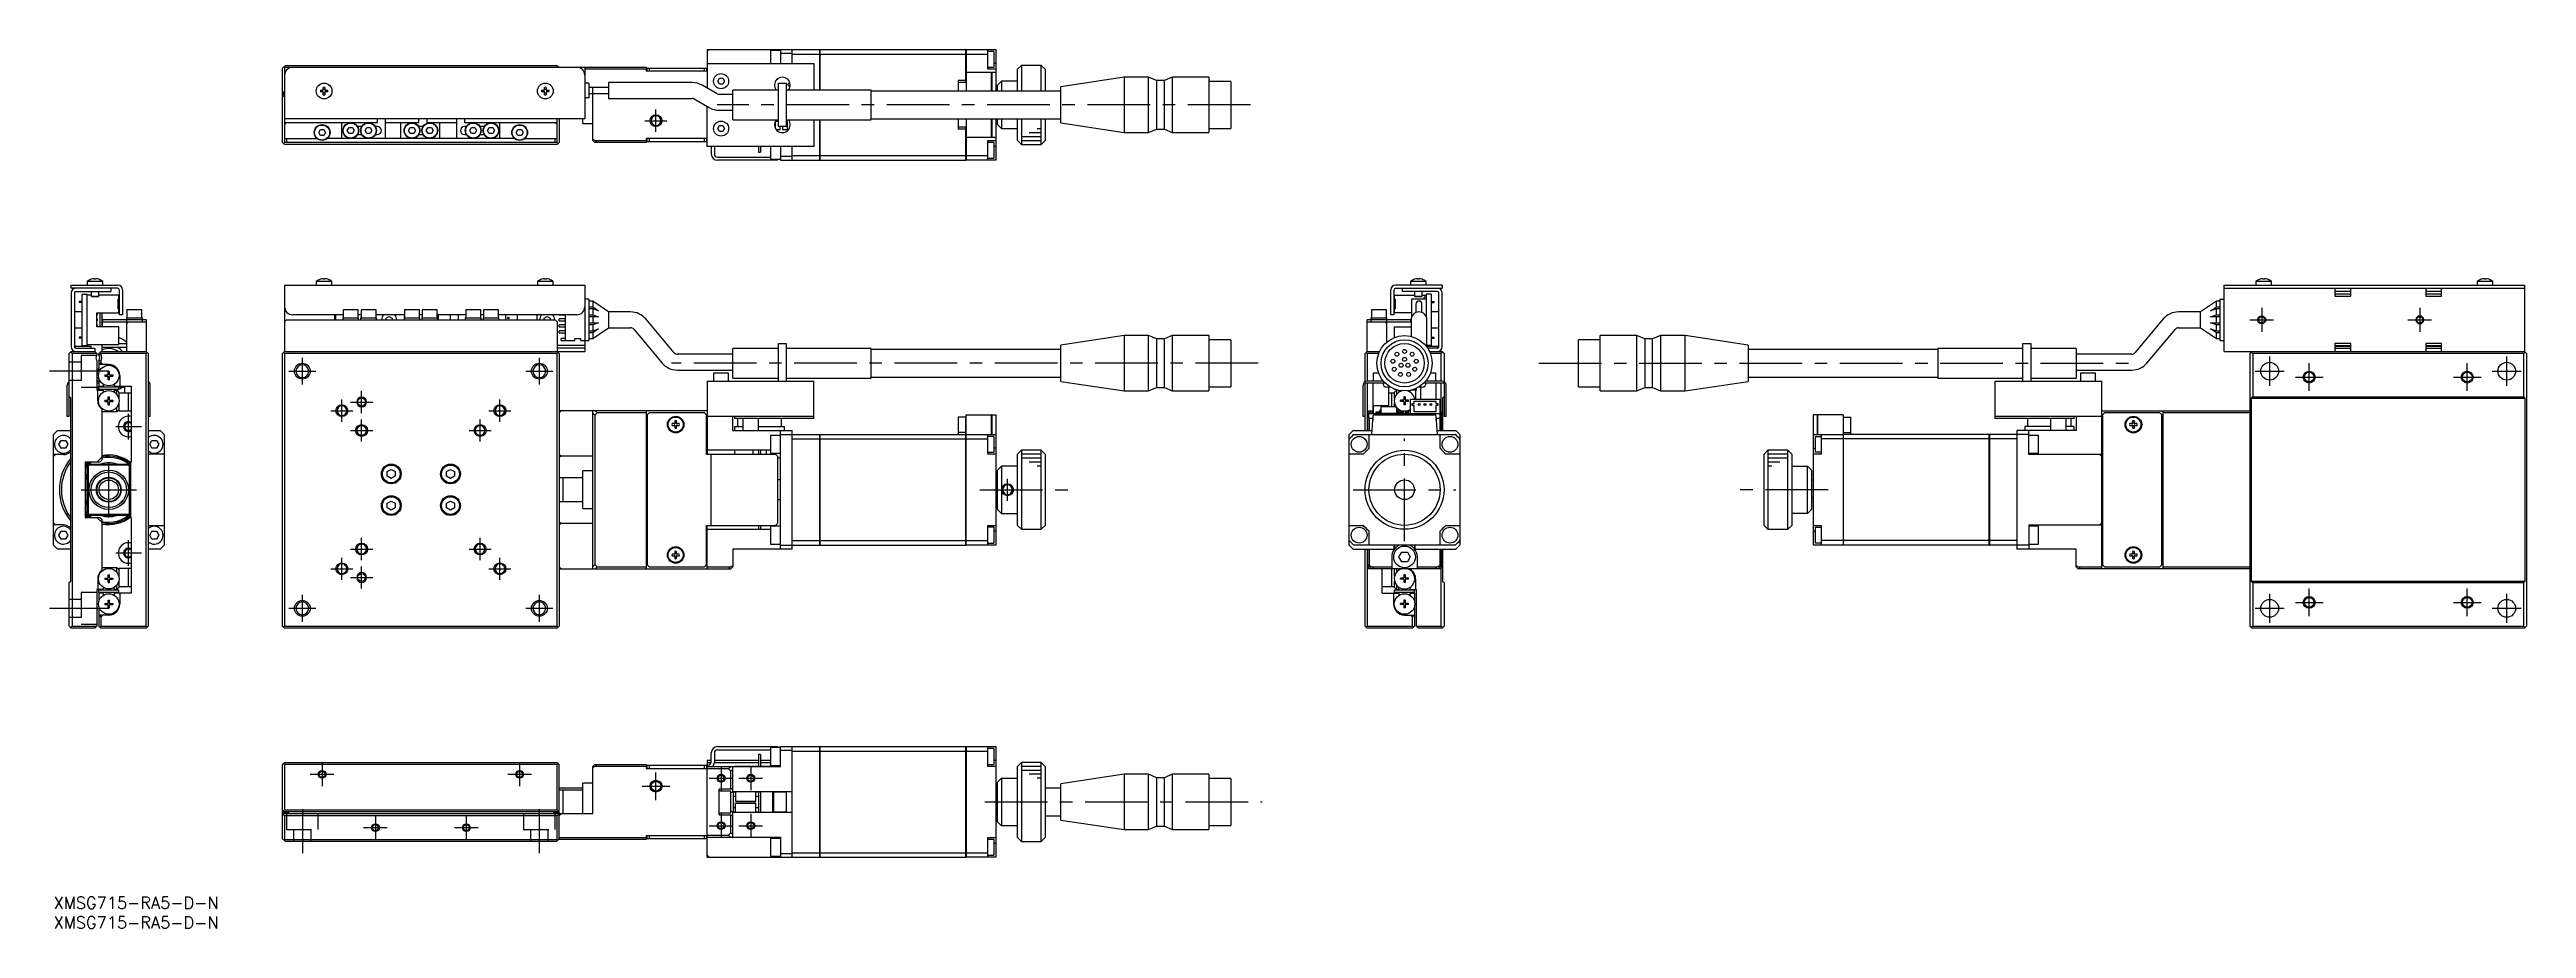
# Model space of a CAD drawing. Extents: x -1 to 626, y -8 to 214.
import ezdxf

# ---------------------------------------------------------------- set-up
doc = ezdxf.new("R2010")
doc.units = 0
doc.header["$LTSCALE"] = 0.5
doc.linetypes.add('CENTER', pattern=[50.8, 31.75, -6.35, 6.35, -6.35])
doc.linetypes.add('DASHED', pattern=[19.05, 12.7, -6.35])
for name, color, linetype in [('MSM_CENTER', 1, 'CENTER'), ('MSM_CONTINUOUS', 7, 'CONTINUOUS'), ('MSM_DASHED', 4, 'DASHED'), ('MSM_NARROW', 5, 'CONTINUOUS'), ('MSM_PART_NUMBER', 7, 'CONTINUOUS')]:
    doc.layers.add(name, color=color, linetype=linetype)
doc.styles.get("Standard").update_dxf_attribs({"font": 'txt.shx', "height": 1, "bigfont": 'bigfont.shx'})

# ---------------------------------------------------------------- blocks, each defined once
blk = doc.blocks.new('*U2')
at = {"layer": 'MSM_PART_NUMBER'}
blk.add_text('XMSG715-RA5-D-N', height=3, dxfattribs=at).set_placement((0, -3))
blk = doc.blocks.new('*U3')
at = {"layer": 'MSM_PART_NUMBER'}
blk.add_text('XMSG715-RA5-D-N', height=3, dxfattribs=at).set_placement((0, -8))

msp = doc.modelspace()

# ---------------------------------------------------------------- linework, layer by layer
at = {"layer": 'MSM_CENTER'}
for p, q in [((149.7, 196.39), (155.3, 196.39)), ((152.5, 193.59), (152.5, 199.19)), ((303, 200.39), (168, 200.39)), ((556, 146), (562, 146)), ((559, 149), (559, 143)), ((596, 146), (602, 146)), ((599, 149), (599, 143)), ((14, 133), (-1, 133)), ((59.6, 133), (66.4, 133)), ((63, 129.6), (63, 136.4)), ((119.6, 133), (126.4, 133)), ((123, 129.6), (123, 136.4)), ((304.95, 135), (156.43, 135)), ((376, 135), (526, 135)), ((557.3, 133), (564.7, 133)), ((561, 129.3), (561, 136.7)), ((571, 128), (571, 135)), ((611, 128), (611, 135)), ((617.3, 133), (624.7, 133)), ((621, 129.3), (621, 136.7)), ((73, 120.2), (73, 125.8)), ((78, 122.4), (78, 128)), ((113, 120.2), (113, 125.8)), ((567.5, 131.5), (574.5, 131.5)), ((607.5, 131.5), (614.5, 131.5)), ((19, 115.75), (19, 122.25)), ((70.2, 123), (75.8, 123)), ((75.2, 125.2), (80.8, 125.2)), ((78, 115.2), (78, 120.8)), ((108, 115.2), (108, 120.8)), ((110.2, 123), (115.8, 123)), ((15.75, 119), (22.25, 119)), ((75.2, 118), (80.8, 118)), ((105.2, 118), (110.8, 118)), ((342, 90), (342, 116)), ((14, 96), (14, 110)), ((7, 103), (21, 103)), ((234.51, 103), (256.88, 103)), ((241.5, 100.2), (241.5, 105.8)), ((329, 103), (355, 103)), ((449.22, 103), (426, 103)), ((19, 83.75), (19, 90.25)), ((75.2, 88), (80.8, 88)), ((78, 85.2), (78, 90.8)), ((105.2, 88), (110.8, 88)), ((108, 85.2), (108, 90.8)), ((15.75, 87), (22.25, 87)), ((70.2, 83), (75.8, 83)), ((73, 80.2), (73, 85.8)), ((78, 78), (78, 83.6)), ((110.2, 83), (115.8, 83)), ((113, 80.2), (113, 85.8)), ((63, 69.6), (63, 76.4)), ((75.2, 80.8), (80.8, 80.8)), ((123, 69.6), (123, 76.4)), ((561, 69.3), (561, 76.7)), ((571, 71), (571, 78)), ((611, 71), (611, 78)), ((621, 69.3), (621, 76.7)), ((-1, 73), (14, 73)), ((59.6, 73), (66.4, 73)), ((119.6, 73), (126.4, 73)), ((557.3, 73), (564.7, 73)), ((567.5, 74.5), (574.5, 74.5)), ((607.5, 74.5), (614.5, 74.5)), ((617.3, 73), (624.7, 73)), ((68, 34), (68, 28)), ((118, 34), (118, 28)), ((152.5, 24.5), (152.5, 31.5)), ((169, 33), (169, 27)), ((176.5, 33), (176.5, 27)), ((65, 31), (71, 31)), ((115, 31), (121, 31)), ((149, 28), (156, 28)), ((166, 30), (172, 30)), ((173.5, 30), (179.5, 30)), ((63, 22.19), (63, 11.04)), ((81.5, 20.5), (81.5, 14.5)), ((104.5, 20.5), (104.5, 14.5)), ((123, 11.04), (123, 22.19)), ((169, 21), (169, 15)), ((176.5, 21), (176.5, 15)), ((235.72, 24), (305.94, 24)), ((78.5, 17.5), (84.5, 17.5)), ((101.5, 17.5), (107.5, 17.5)), ((166, 18), (172, 18)), ((173.5, 18), (179.5, 18))]:
    msp.add_line(p, q, dxfattribs=at)
at = {"layer": 'MSM_CONTINUOUS'}
for p, q in [((165.5, 213.89), (166, 214.39)), ((165.5, 214.39), (193.95, 214.39)), ((165.5, 214.39), (165.5, 204.61)), ((181.5, 214.14), (181.5, 210.89)), ((184, 214.14), (181.5, 214.14)), ((184, 214.39), (184, 210.89)), ((187, 213.39), (184, 213.39)), ((187, 210.89), (187, 214.39)), ((187, 213.23), (193.95, 213.23)), ((193.95, 204.14), (193.95, 214.39)), ((194, 214.38), (193.95, 214.38)), ((194, 213.23), (193.95, 213.23)), ((194, 214.39), (230.95, 214.39)), ((194, 214.39), (194, 204.14)), ((194, 213.23), (230.95, 213.23)), ((230.95, 206.04), (230.95, 214.39)), ((231, 214.38), (230.95, 214.38)), ((231, 213.23), (230.95, 213.23)), ((231, 214.39), (238.5, 214.39)), ((231, 214.39), (231, 203.89)), ((231, 213.23), (236.5, 213.23)), ((236.5, 209.39), (236.5, 214.39)), ((238, 213.89), (236.5, 213.89)), ((238, 213.89), (238, 209.89)), ((238.5, 214.39), (238.5, 203.89)), ((58.7, 210.39), (58, 209.69)), ((58, 190.89), (58, 209.69)), ((58.5, 209.89), (58.35, 210.04)), ((58.5, 209.89), (150, 209.89)), ((58.5, 209.89), (58.5, 190.89)), ((58.7, 210.39), (127.3, 210.39)), ((127.8, 209.89), (127.3, 210.39)), ((127.65, 210.04), (127.5, 209.89)), ((134.5, 209.89), (134.5, 196.89)), ((150, 209.39), (134.5, 209.39)), ((150, 209.89), (150, 208.89)), ((165.5, 208.89), (150, 208.89)), ((150.3, 208.89), (150.3, 209.69)), ((150.3, 209.69), (165.3, 209.69)), ((150.8, 209.69), (150.8, 208.89)), ((164.8, 208.89), (164.8, 209.69)), ((165.3, 209.69), (165.3, 208.89)), ((165.5, 210.89), (192.5, 210.89)), ((168.13, 206.39), (168.57, 207.14)), ((168.57, 207.14), (169.43, 207.14)), ((169.43, 207.14), (169.87, 206.39)), ((192.5, 210.89), (192.5, 204.14)), ((231, 208.64), (237.45, 208.64)), ((236.5, 209.89), (238, 209.89)), ((238.5, 209.39), (236.5, 209.39)), ((237.45, 203.89), (237.45, 208.64)), ((237.5, 208.59), (237.45, 208.59)), ((237.5, 208.64), (238.3, 208.64)), ((237.5, 208.64), (237.5, 203.89)), ((238.5, 210.89), (238, 210.89)), ((238.3, 208.62), (238.3, 208.64)), ((238.5, 208.62), (238.3, 208.62)), ((245, 210.39), (244, 209.39)), ((244, 203.89), (244, 209.39)), ((245, 210.39), (245, 203.89)), ((250, 210.39), (245, 210.39)), ((250, 203.89), (250, 210.39)), ((251, 209.39), (250, 210.39)), ((251, 209.39), (251, 203.89)), ((271, 207.39), (255, 204.96)), ((271, 207.39), (271, 193.39)), ((277.2, 207.39), (271, 207.39)), ((277.2, 193.39), (277.2, 207.39)), ((279.2, 206.54), (277.2, 207.39)), ((283.2, 207.39), (281.2, 206.54)), ((283.2, 207.39), (283.2, 193.39)), ((292.5, 207.39), (283.2, 207.39)), ((292.5, 207.39), (292.5, 193.39)), ((58, 203.39), (58.5, 203.89)), ((58.5, 203.39), (58, 203.39)), ((58, 203.19), (58.5, 203.19)), ((58.5, 202.89), (58, 202.39)), ((58.1, 202.49), (58.1, 202.69)), ((58.5, 202.39), (58.25, 202.64)), ((58.5, 202.99), (58.4, 202.99)), ((67.57, 204.09), (68.3, 204.09)), ((68.3, 203.69), (67.57, 203.69)), ((68.3, 204.09), (68.3, 204.82)), ((68.3, 202.96), (68.3, 203.69)), ((68.7, 204.82), (68.7, 204.09)), ((68.7, 204.09), (69.43, 204.09)), ((68.7, 203.69), (68.7, 202.96)), ((69.43, 203.69), (68.7, 203.69)), ((123.57, 204.09), (124.3, 204.09)), ((124.3, 203.69), (123.57, 203.69)), ((124.3, 204.09), (124.3, 204.82)), ((124.3, 202.96), (124.3, 203.69)), ((124.7, 204.82), (124.7, 204.09)), ((124.7, 204.09), (125.43, 204.09)), ((124.7, 203.69), (124.7, 202.96)), ((125.43, 203.69), (124.7, 203.69)), ((135.5, 205.89), (134.5, 205.89)), ((135.5, 202.19), (134.5, 202.19)), ((135.5, 205.89), (135.5, 202.19)), ((140.5, 204.79), (135.5, 204.79)), ((135.5, 203.29), (140.5, 203.29)), ((136.5, 191.39), (136.5, 204.79)), ((161.7, 206.04), (140.5, 206.04)), ((140.5, 206.04), (140.5, 202.04)), ((140.5, 202.04), (161.7, 202.04)), ((162.2, 201.9), (166, 199.71)), ((168, 203.17), (164.2, 205.37)), ((168.57, 205.64), (168.13, 206.39)), ((172, 203.04), (168.5, 203.04)), ((169.43, 205.64), (168.57, 205.64)), ((169.87, 206.39), (169.43, 205.64)), ((172, 196.64), (172, 204.14)), ((183.5, 204.14), (172, 204.14)), ((183.5, 205.89), (185.5, 205.89)), ((183.5, 194.89), (183.5, 205.89)), ((185.5, 205.89), (185.5, 194.89)), ((207, 204.14), (185.5, 204.14)), ((186.45, 205.81), (186, 205.81)), ((186, 205.31), (186, 205.81)), ((186, 205.31), (186.5, 205.31)), ((186, 204.14), (186, 204.31)), ((186.19, 204.31), (186, 204.31)), ((207, 196.64), (207, 204.14)), ((255, 203.89), (207, 203.89)), ((230.95, 206.54), (229, 206.54)), ((229, 206.54), (229, 203.89)), ((231, 206.04), (229, 206.04)), ((239, 205.39), (240, 206.39)), ((239, 203.89), (239, 205.39)), ((240, 206.39), (240, 203.89)), ((244, 206.39), (240, 206.39)), ((255, 195.82), (255, 204.96)), ((279.2, 206.54), (279.2, 194.24)), ((281.2, 206.54), (279.2, 206.54)), ((281.2, 194.24), (281.2, 206.54)), ((298, 206.34), (292.5, 206.34)), ((298, 206.34), (298, 194.44)), ((134.5, 196.89), (58.5, 196.89)), ((58.5, 195.39), (59, 195.89)), ((58.5, 195.89), (82, 195.89)), ((73, 191.89), (73, 195.89)), ((74.38, 193.89), (74.82, 194.64)), ((74.82, 194.64), (75.68, 194.64)), ((75.68, 194.64), (76.12, 193.89)), ((78.02, 194.89), (76.98, 194.89)), ((78.88, 193.89), (79.32, 194.64)), ((79.32, 194.64), (80.18, 194.64)), ((80.18, 194.64), (80.62, 193.89)), ((82, 194.89), (81.48, 194.89)), ((82, 195.89), (82, 196.89)), ((84, 196.89), (84, 191.89)), ((84, 195.89), (92.5, 195.89)), ((87.8, 195.89), (87.8, 191.89)), ((89.88, 193.89), (90.32, 194.64)), ((90.32, 194.64), (91.18, 194.64)), ((91.18, 194.64), (91.62, 193.89)), ((93.52, 194.89), (92.48, 194.89)), ((92.5, 195.89), (92.5, 196.89)), ((94.38, 193.89), (94.82, 194.64)), ((94.5, 196.89), (94.5, 195.89)), ((94.5, 195.89), (102, 195.89)), ((94.82, 194.64), (95.68, 194.64)), ((95.68, 194.64), (96.12, 193.89)), ((97.8, 191.89), (97.8, 195.89)), ((102, 196.89), (102, 191.89)), ((104, 196.89), (104, 195.89)), ((104, 195.89), (127.5, 195.89)), ((104.52, 194.89), (104, 194.89)), ((105.38, 193.89), (105.82, 194.64)), ((105.82, 194.64), (106.68, 194.64)), ((106.68, 194.64), (107.12, 193.89)), ((109.02, 194.89), (107.98, 194.89)), ((109.88, 193.89), (110.32, 194.64)), ((110.32, 194.64), (111.18, 194.64)), ((111.18, 194.64), (111.62, 193.89)), ((113, 191.89), (113, 195.89)), ((127, 195.89), (127.5, 195.39)), ((127.5, 190.89), (127.5, 196.89)), ((128, 196.89), (128, 190.89)), ((134, 195.64), (134, 196.89)), ((134, 195.64), (136.5, 195.64)), ((165.5, 189.89), (165.5, 200)), ((168.13, 194.39), (168.57, 195.14)), ((168.57, 193.64), (168.13, 194.39)), ((168.5, 199.04), (172, 199.04)), ((168.57, 195.14), (169.43, 195.14)), ((169.43, 195.14), (169.87, 194.39)), ((169.87, 194.39), (169.43, 193.64)), ((172, 196.64), (183.5, 196.64)), ((182.67, 196.16), (182.67, 194.59)), ((183.5, 196.16), (182.67, 196.16)), ((185.5, 194.89), (183.5, 194.89)), ((183.92, 194.16), (183.92, 194.89)), ((184.57, 194.89), (184.57, 194.16)), ((185.5, 196.64), (207, 196.64)), ((185.82, 196.16), (185.5, 196.16)), ((185.82, 194.16), (185.82, 196.16)), ((192.5, 196.64), (192.5, 189.89)), ((193.95, 186.39), (193.95, 196.64)), ((194, 196.64), (194, 186.39)), ((207, 196.89), (255, 196.89)), ((229, 196.89), (229, 194.23)), ((231, 194.73), (229, 194.73)), ((230.95, 186.39), (230.95, 194.73)), ((231, 196.89), (231, 186.39)), ((237.45, 192.14), (237.45, 196.89)), ((237.5, 196.89), (237.5, 192.14)), ((238.5, 196.89), (238.5, 186.39)), ((239, 195.39), (239, 196.89)), ((240, 194.39), (239, 195.39)), ((240, 196.89), (240, 194.39)), ((240, 194.39), (244, 194.39)), ((244, 191.39), (244, 196.89)), ((245, 196.89), (245, 190.39)), ((250, 190.39), (250, 196.89)), ((251, 196.89), (251, 191.39)), ((255, 195.82), (271, 193.39)), ((292.5, 194.44), (298, 194.44)), ((58, 190.89), (58.5, 190.39)), ((58.25, 190.64), (58.5, 190.89)), ((58.5, 191.89), (66.68, 191.89)), ((127.5, 190.89), (58.5, 190.89)), ((127.5, 190.39), (58.5, 190.39)), ((59, 191.89), (59, 190.89)), ((67.13, 193.39), (67.57, 194.14)), ((67.57, 192.64), (67.13, 193.39)), ((67.57, 194.14), (68.43, 194.14)), ((68.43, 192.64), (67.57, 192.64)), ((68.43, 194.14), (68.87, 193.39)), ((68.87, 193.39), (68.43, 192.64)), ((116.68, 191.89), (69.32, 191.89)), ((74.82, 193.14), (74.38, 193.89)), ((75.68, 193.14), (74.82, 193.14)), ((76.12, 193.89), (75.68, 193.14)), ((76.98, 192.89), (78.02, 192.89)), ((79.32, 193.14), (78.88, 193.89)), ((80.18, 193.14), (79.32, 193.14)), ((80.62, 193.89), (80.18, 193.14)), ((81.48, 192.89), (82, 192.89)), ((90.32, 193.14), (89.88, 193.89)), ((91.18, 193.14), (90.32, 193.14)), ((91.62, 193.89), (91.18, 193.14)), ((92.48, 192.89), (93.52, 192.89)), ((94.82, 193.14), (94.38, 193.89)), ((95.68, 193.14), (94.82, 193.14)), ((96.12, 193.89), (95.68, 193.14)), ((104, 192.89), (104.52, 192.89)), ((105.82, 193.14), (105.38, 193.89)), ((106.68, 193.14), (105.82, 193.14)), ((107.12, 193.89), (106.68, 193.14)), ((107.98, 192.89), (109.02, 192.89)), ((110.32, 193.14), (109.88, 193.89)), ((111.18, 193.14), (110.32, 193.14)), ((111.62, 193.89), (111.18, 193.14)), ((117.13, 193.39), (117.57, 194.14)), ((117.57, 192.64), (117.13, 193.39)), ((117.57, 194.14), (118.43, 194.14)), ((118.43, 192.64), (117.57, 192.64)), ((118.43, 194.14), (118.87, 193.39)), ((118.87, 193.39), (118.43, 192.64)), ((119.32, 191.89), (127.5, 191.89)), ((127, 190.89), (127, 191.89)), ((127.5, 190.89), (127.75, 190.64)), ((127.5, 190.39), (128, 190.89)), ((136.5, 191.69), (137.11, 191.39)), ((137, 190.89), (136.5, 191.39)), ((150, 190.89), (137, 190.89)), ((137.11, 191.39), (150, 191.39)), ((137.11, 191.39), (137.61, 190.89)), ((165.5, 191.89), (150, 191.89)), ((150, 191.89), (150, 190.89)), ((150.3, 191.09), (150.3, 191.89)), ((150.3, 191.09), (165.5, 191.09)), ((150.8, 191.89), (150.8, 191.09)), ((164.8, 191.09), (164.8, 191.89)), ((165.3, 191.89), (165.3, 191.09)), ((192.5, 189.89), (165.5, 189.89)), ((166.5, 189.89), (166.5, 187.99)), ((167.3, 189.89), (167.3, 187.99)), ((169.43, 193.64), (168.57, 193.64)), ((178.5, 189.89), (178.5, 188.39)), ((178.5, 188.39), (179, 188.39)), ((179, 189.89), (179, 188.39)), ((181.5, 189.89), (181.5, 186.64)), ((182.92, 194.16), (183.92, 194.16)), ((184, 189.89), (184, 186.39)), ((184.57, 194.16), (185.82, 194.16)), ((187, 186.39), (187, 189.89)), ((230.95, 194.23), (229, 194.23)), ((237.45, 192.14), (231, 192.14)), ((236.5, 191.39), (238.5, 191.39)), ((236.5, 186.39), (236.5, 191.39)), ((238, 190.89), (236.5, 190.89)), ((237.5, 192.19), (237.45, 192.19)), ((238.3, 192.14), (237.5, 192.14)), ((238, 190.89), (238, 186.89)), ((238.5, 189.89), (238, 189.89)), ((238.3, 192.16), (238.5, 192.16)), ((238.3, 192.14), (238.3, 192.16)), ((244, 191.39), (245, 190.39)), ((245, 190.39), (250, 190.39)), ((250, 190.39), (251, 191.39)), ((271, 193.39), (277.2, 193.39)), ((277.2, 193.39), (279.2, 194.24)), ((279.2, 194.24), (281.2, 194.24)), ((281.2, 194.24), (283.2, 193.39)), ((283.2, 193.39), (292.5, 193.39)), ((168.1, 187.19), (181.5, 187.19)), ((183.3, 186.39), (168.1, 186.39)), ((181.5, 186.64), (184, 186.64)), ((182.8, 186.39), (182.8, 186.64)), ((183.3, 186.64), (183.3, 186.39)), ((184, 187.39), (187, 187.39)), ((184, 186.39), (193.95, 186.39)), ((187, 187.54), (193.95, 187.54)), ((194, 187.55), (193.95, 187.55)), ((194, 186.4), (193.95, 186.4)), ((194, 187.54), (230.95, 187.54)), ((194, 186.39), (230.95, 186.39)), ((231, 187.55), (230.95, 187.55)), ((231, 186.4), (230.95, 186.4)), ((231, 187.54), (236.5, 187.54)), ((238.5, 186.39), (231, 186.39)), ((236.5, 186.89), (238, 186.89)), ((4.5, 154), (4.5, 154.8)), ((4.5, 154.8), (16.3, 154.8)), ((16.2, 154), (4.5, 154)), ((4.5, 152.8), (4.5, 139.2)), ((5.3, 152.8), (5.3, 139.2)), ((5.7, 153.2), (14.5, 153.2)), ((6.5, 150.62), (6.5, 150.38)), ((7.3, 150.62), (6.5, 150.62)), ((7.3, 139.5), (7.3, 152.5)), ((7.3, 152.5), (8.5, 152.5)), ((12.5, 155.7), (8.5, 155.7)), ((8.5, 155.7), (8.5, 154.8)), ((8.5, 139.5), (8.5, 152.5)), ((9.5, 152.25), (8.5, 152.25)), ((9.5, 153.2), (9.5, 152)), ((9.5, 152), (11.5, 152)), ((9.5, 152), (9.7, 151.8)), ((9.57, 156.26), (9.55, 156.26)), ((11.3, 151.8), (9.7, 151.8)), ((10.3, 156.26), (10.3, 156.39)), ((10.7, 156.26), (10.3, 156.26)), ((10.7, 156.39), (10.7, 156.26)), ((11.3, 151.8), (11.5, 152)), ((11.45, 156.26), (11.43, 156.26)), ((11.5, 152), (11.5, 153.2)), ((16.5, 152.25), (11.5, 152.25)), ((12.5, 154.8), (12.5, 155.7)), ((14.5, 154), (14.5, 153.2)), ((16.4, 148.75), (16.4, 151.25)), ((16.5, 151.25), (16.4, 151.25)), ((16.5, 151.25), (16.5, 152.25)), ((16.7, 147.3), (16.7, 153.5)), ((17.5, 153.6), (17.5, 147.3)), ((58.5, 154.8), (134.5, 154.8)), ((58.5, 154.8), (58.5, 138)), ((70.5, 155.7), (66.5, 155.7)), ((66.5, 155.7), (66.5, 154.8)), ((67.57, 156.26), (67.55, 156.26)), ((68.3, 156.26), (68.3, 156.39)), ((68.7, 156.26), (68.3, 156.26)), ((68.7, 156.39), (68.7, 156.26)), ((69.45, 156.26), (69.43, 156.26)), ((70.5, 154.8), (70.5, 155.7)), ((126.5, 155.7), (122.5, 155.7)), ((122.5, 155.7), (122.5, 154.8)), ((123.57, 156.26), (123.55, 156.26)), ((124.3, 156.26), (124.3, 156.39)), ((124.7, 156.26), (124.3, 156.26)), ((124.7, 156.39), (124.7, 156.26)), ((125.45, 156.26), (125.43, 156.26)), ((126.5, 154.8), (126.5, 155.7)), ((134.5, 154.8), (134.5, 138)), ((135.5, 151.25), (134.5, 151.25)), ((135.5, 151.25), (135.5, 140.75)), ((136.5, 150.75), (135.5, 150.75)), ((140.5, 148), (136.5, 150.75)), ((136.5, 150.75), (136.5, 149.25)), ((338.5, 147.3), (338.5, 153.6)), ((339.3, 153.5), (339.3, 147.3)), ((339.5, 152.25), (344.5, 152.25)), ((339.5, 151.25), (339.5, 152.25)), ((339.5, 151.25), (339.6, 151.25)), ((339.6, 151.25), (339.6, 148.75)), ((351.5, 154.8), (339.7, 154.8)), ((339.8, 154), (351.5, 154)), ((341.5, 153.2), (341.5, 154)), ((350.3, 153.2), (341.5, 153.2)), ((347.5, 155.7), (343.5, 155.7)), ((343.5, 155.7), (343.5, 154.8)), ((347.5, 151.25), (343.8, 151.25)), ((343.8, 151.25), (343.8, 146.76)), ((344.5, 153.2), (344.5, 152)), ((344.5, 152), (346.5, 152)), ((344.5, 152), (344.7, 151.8)), ((344.57, 156.26), (344.55, 156.26)), ((346.3, 151.8), (344.7, 151.8)), ((345.3, 156.26), (345.3, 156.39)), ((345.7, 156.26), (345.3, 156.26)), ((345.7, 156.39), (345.7, 156.26)), ((346.3, 151.8), (346.5, 152)), ((346.45, 156.26), (346.43, 156.26)), ((346.5, 152), (346.5, 153.2)), ((346.5, 152.25), (347.5, 152.25)), ((347.5, 151.7), (346.95, 151.7)), ((346.95, 151.25), (346.95, 151.7)), ((347.5, 154.8), (347.5, 155.7)), ((348.7, 152.5), (347.5, 152.5)), ((347.5, 152.5), (347.5, 146.76)), ((348.7, 152.5), (348.7, 139.5)), ((348.7, 150.62), (349.5, 150.62)), ((349.5, 150.38), (349.5, 150.62)), ((350.7, 139.2), (350.7, 152.8)), ((351.5, 154.8), (351.5, 154)), ((351.5, 139.2), (351.5, 152.8)), ((547.5, 150.75), (543.5, 148)), ((548.5, 150.75), (547.5, 150.75)), ((547.5, 149.25), (547.5, 150.75)), ((548.5, 140.75), (548.5, 151.25)), ((548.5, 151.25), (549.5, 151.25)), ((549.5, 138), (549.5, 154.8)), ((549.5, 154.8), (625.5, 154.8)), ((549.5, 154), (625.5, 154)), ((557.5, 155.7), (557.5, 154.8)), ((561.5, 155.7), (557.5, 155.7)), ((558.57, 156.26), (558.55, 156.26)), ((559.3, 156.26), (559.3, 156.39)), ((559.7, 156.26), (559.3, 156.26)), ((559.7, 156.39), (559.7, 156.26)), ((560.45, 156.26), (560.43, 156.26)), ((561.5, 154.8), (561.5, 155.7)), ((577.5, 154), (577.5, 152)), ((581.5, 153.2), (577.5, 153.2)), ((581.5, 152.5), (577.5, 152.5)), ((577.5, 152), (581.5, 152)), ((581.5, 152), (581.5, 154)), ((600.5, 154), (600.5, 152)), ((604.5, 153.2), (600.5, 153.2)), ((604.5, 152.5), (600.5, 152.5)), ((600.5, 152), (604.5, 152)), ((604.5, 152), (604.5, 154)), ((613.5, 155.7), (613.5, 154.8)), ((617.5, 155.7), (613.5, 155.7)), ((614.57, 156.26), (614.55, 156.26)), ((615.3, 156.26), (615.3, 156.39)), ((615.7, 156.26), (615.3, 156.26)), ((615.7, 156.39), (615.7, 156.26)), ((616.45, 156.26), (616.43, 156.26)), ((617.5, 154.8), (617.5, 155.7)), ((625.5, 154.8), (625.5, 138)), ((7.3, 148), (5.3, 148)), ((7.3, 150.38), (6.5, 150.38)), ((11, 147.75), (16.5, 147.75)), ((11, 144.25), (11, 147.75)), ((16.5, 144.25), (11, 144.25)), ((11.7, 147.75), (11.7, 144.25)), ((12.2, 147.75), (12.2, 144.25)), ((12.35, 146), (12.35, 144.25)), ((12.5, 145.5), (12.5, 146)), ((23.5, 146), (12.5, 146)), ((12.5, 145.5), (23.5, 145.5)), ((16.4, 150.45), (16.5, 150.45)), ((16.4, 150.07), (16.5, 150.07)), ((16.4, 149.92), (16.5, 149.92)), ((16.4, 149.55), (16.5, 149.55)), ((16.5, 148.75), (16.4, 148.75)), ((16.5, 149.55), (16.5, 150.45)), ((16.5, 147.75), (16.5, 148.75)), ((16.5, 139.75), (16.5, 144.25)), ((17.5, 147.3), (16.7, 147.3)), ((18.5, 146.5), (22.5, 146.5)), ((18.5, 146.5), (18.5, 138)), ((18.5, 145), (19, 145.5)), ((22.4, 148.5), (18.6, 148.5)), ((18.6, 148.5), (18.6, 146.5)), ((22.4, 146.5), (22.4, 148.5)), ((22.5, 145.5), (22.5, 146.5)), ((23.5, 146), (23.5, 138)), ((59, 146), (58.5, 145.5)), ((59, 146), (127, 146)), ((73.35, 147.3), (60.5, 147.3)), ((71.2, 146), (71.2, 147.3)), ((71.5, 146), (71.5, 147.3)), ((73.25, 146.5), (77.25, 146.5)), ((73.25, 146.5), (73.25, 146)), ((77.15, 148.5), (73.35, 148.5)), ((73.35, 148.5), (73.35, 146.5)), ((77.15, 146.5), (77.15, 148.5)), ((77.85, 147.3), (77.15, 147.3)), ((77.25, 146), (77.25, 146.5)), ((77.75, 146.5), (81.75, 146.5)), ((77.75, 146.5), (77.75, 146)), ((81.65, 148.5), (77.85, 148.5)), ((77.85, 148.5), (77.85, 146.5)), ((81.65, 146.5), (81.65, 148.5)), ((88.85, 147.3), (81.65, 147.3)), ((81.75, 146), (81.75, 146.5)), ((84.25, 146.43), (85, 146.87)), ((84.25, 146), (84.25, 146.43)), ((85, 146.87), (85.75, 146.43)), ((85.75, 146.43), (85.75, 146)), ((88.75, 146.5), (92.75, 146.5)), ((88.75, 146.5), (88.75, 146)), ((92.65, 148.5), (88.85, 148.5)), ((88.85, 148.5), (88.85, 146.5)), ((92.65, 146.5), (92.65, 148.5)), ((93.35, 147.3), (92.65, 147.3)), ((92.75, 146), (92.75, 146.5)), ((93.25, 146.5), (97.25, 146.5)), ((93.25, 146.5), (93.25, 146)), ((97.15, 148.5), (93.35, 148.5)), ((93.35, 148.5), (93.35, 146.5)), ((97.15, 146.5), (97.15, 148.5)), ((104.35, 147.3), (97.15, 147.3)), ((97.25, 146), (97.25, 146.5)), ((97.34, 147.3), (97.34, 146)), ((100.54, 146), (100.54, 147.3)), ((102.42, 147.3), (102.42, 146)), ((104.25, 146.5), (108.25, 146.5)), ((104.25, 146.5), (104.25, 146)), ((108.15, 148.5), (104.35, 148.5)), ((104.35, 148.5), (104.35, 146.5)), ((108.15, 146.5), (108.15, 148.5)), ((108.85, 147.3), (108.15, 147.3)), ((108.25, 146), (108.25, 146.5)), ((108.75, 146.5), (112.75, 146.5)), ((108.75, 146.5), (108.75, 146)), ((112.65, 148.5), (108.85, 148.5)), ((108.85, 148.5), (108.85, 146.5)), ((112.65, 146.5), (112.65, 148.5)), ((132.5, 147.3), (112.65, 147.3)), ((112.75, 146), (112.75, 146.5)), ((114.5, 146), (114.5, 147.3)), ((117.45, 146), (117.45, 147.3)), ((122.35, 147.3), (122.35, 146)), ((124.25, 146.43), (125, 146.87)), ((124.25, 146), (124.25, 146.43)), ((125, 146.87), (125.75, 146.43)), ((125.75, 146.43), (125.75, 146)), ((127.5, 145.5), (127, 146)), ((127.5, 145.5), (127.5, 138)), ((128, 147.25), (128, 147.3)), ((128, 147.25), (129.5, 147.25)), ((129.5, 146.25), (128, 146.25)), ((128, 145.75), (128, 146.25)), ((128, 145.75), (129.5, 145.75)), ((129.5, 144.75), (128, 144.75)), ((128, 144.25), (128, 144.75)), ((128, 144.25), (129.5, 144.25)), ((129.5, 147.3), (129.5, 140.75)), ((135.5, 149.25), (136.5, 149.25)), ((136.5, 148.75), (135.5, 148.75)), ((135.5, 147.25), (136.5, 147.25)), ((137.95, 146.75), (135.5, 146.75)), ((135.5, 145.25), (137.95, 145.25)), ((136.5, 144.75), (135.5, 144.75)), ((136.5, 149.25), (137.95, 148.25)), ((137.95, 148.25), (136.5, 148.75)), ((136.5, 148.75), (136.5, 147.25)), ((136.5, 147.25), (137.95, 146.75)), ((136.5, 146.75), (136.5, 145.25)), ((137.95, 145.25), (136.5, 144.75)), ((136.5, 144.75), (136.5, 143.25)), ((140.5, 148), (140.5, 144)), ((146.1, 148), (140.5, 148)), ((157.13, 137.63), (149.93, 146.21)), ((343.5, 146), (332.5, 146)), ((332.5, 138), (332.5, 146)), ((332.5, 145.5), (343.5, 145.5)), ((333.5, 146.5), (337.5, 146.5)), ((333.5, 146.5), (333.5, 145.5)), ((337.4, 148.5), (333.6, 148.5)), ((333.6, 148.5), (333.6, 146.5)), ((337, 145.5), (337.5, 145)), ((337.4, 146.5), (337.4, 148.5)), ((337.5, 140.36), (337.5, 146.5)), ((339.3, 147.3), (338.5, 147.3)), ((339.6, 150.45), (339.5, 150.45)), ((339.5, 150.45), (339.5, 149.55)), ((339.6, 150.07), (339.5, 150.07)), ((339.6, 149.92), (339.5, 149.92)), ((339.6, 149.55), (339.5, 149.55)), ((339.5, 147.75), (339.5, 148.75)), ((339.5, 148.75), (339.6, 148.75)), ((343.8, 147.75), (339.5, 147.75)), ((339.5, 141.54), (339.5, 144.25)), ((339.5, 144.25), (343.65, 144.25)), ((343.5, 146), (343.5, 145.5)), ((343.65, 146), (343.65, 141.8)), ((344.9, 150), (344.9, 147.85)), ((346.4, 147.85), (346.4, 150)), ((347.65, 139.13), (347.65, 146)), ((348.7, 150.38), (349.5, 150.38)), ((350.7, 148), (348.7, 148)), ((534.07, 146.21), (526.87, 137.63)), ((543.5, 148), (537.9, 148)), ((543.5, 144), (543.5, 148)), ((546.05, 148.25), (547.5, 149.25)), ((547.5, 148.75), (546.05, 148.25)), ((546.05, 146.75), (547.5, 147.25)), ((548.5, 146.75), (546.05, 146.75)), ((547.5, 144.75), (546.05, 145.25)), ((546.05, 145.25), (548.5, 145.25)), ((547.5, 149.25), (548.5, 149.25)), ((548.5, 148.75), (547.5, 148.75)), ((547.5, 147.25), (547.5, 148.75)), ((547.5, 147.25), (548.5, 147.25)), ((547.5, 145.25), (547.5, 146.75)), ((548.5, 144.75), (547.5, 144.75)), ((547.5, 143.25), (547.5, 144.75)), ((4.5, 138), (4, 137.5)), ((4.5, 138), (10.5, 138)), ((5.3, 144), (7.3, 144)), ((5.5, 139.3), (9.5, 139.3)), ((5.5, 139.3), (5.5, 138.85)), ((5.7, 138.8), (10.5, 138.8)), ((6.5, 141.62), (6.5, 141.38)), ((7.3, 141.62), (6.5, 141.62)), ((7.3, 141.38), (6.5, 141.38)), ((7.3, 139.5), (8.5, 139.5)), ((8.35, 139.5), (8.35, 139.3)), ((8.5, 139.75), (16.5, 139.75)), ((9.5, 138.8), (9.5, 139.3)), ((10.5, 138.8), (10.5, 138)), ((11, 137.5), (10.5, 138)), ((11.5, 137.5), (12, 138)), ((12, 138), (23.5, 138)), ((12.35, 138), (12.35, 139.75)), ((18.5, 139), (12.35, 139)), ((16.5, 140), (18.5, 140)), ((24, 137.5), (23.5, 138)), ((58, 137.5), (58.5, 138)), ((58.5, 138), (134.5, 138)), ((134.5, 139.5), (127.5, 139.5)), ((134.5, 138.8), (127.5, 138.8)), ((127.5, 138), (128, 137.5)), ((129.5, 143.25), (128, 143.25)), ((128, 142.75), (128, 143.25)), ((128, 142.75), (129.5, 142.75)), ((128.5, 140.75), (128.5, 141.25)), ((129.5, 141.25), (128.5, 141.25)), ((128.5, 140.75), (132, 140.75)), ((132, 140.75), (132, 141.25)), ((132, 141.25), (133.5, 141.25)), ((133.5, 140.75), (133.5, 141.25)), ((133.5, 140.75), (135.5, 140.75)), ((135.5, 143.25), (136.5, 143.25)), ((136.5, 142.75), (135.5, 142.75)), ((135.5, 141.25), (136.5, 141.25)), ((136.5, 141.25), (140.5, 144)), ((136.5, 143.25), (137.95, 143.75)), ((137.95, 143.75), (136.5, 142.75)), ((136.5, 142.75), (136.5, 141.25)), ((140.5, 144), (146.1, 144)), ((146.87, 143.64), (154.07, 135.06)), ((183.5, 138.75), (172, 138.75)), ((172, 131.25), (172, 138.75)), ((183.5, 140), (185.5, 140)), ((183.5, 130.5), (183.5, 140)), ((185.5, 140), (185.5, 130.5)), ((207, 138.75), (185.5, 138.75)), ((207, 131.25), (207, 138.75)), ((255, 138.5), (207, 138.5)), ((271, 142), (255, 139.57)), ((255, 130.43), (255, 139.57)), ((271, 142), (271, 128)), ((277.2, 142), (271, 142)), ((277.2, 128), (277.2, 142)), ((279.2, 141.15), (277.2, 142)), ((279.2, 141.15), (279.2, 128.85)), ((281.2, 141.15), (279.2, 141.15)), ((283.2, 142), (281.2, 141.15)), ((281.2, 128.85), (281.2, 141.15)), ((283.2, 142), (283.2, 128)), ((292.5, 142), (283.2, 142)), ((292.5, 142), (292.5, 128)), ((298, 140.95), (292.5, 140.95)), ((298, 140.95), (298, 129.05)), ((332, 137.5), (332.5, 138)), ((332.5, 138), (335.68, 138)), ((348.7, 139.5), (347.65, 139.5)), ((347.65, 139.3), (350.5, 139.3)), ((350.3, 138.8), (347.88, 138.8)), ((348.32, 138), (351.5, 138)), ((348.7, 144), (350.7, 144)), ((348.7, 141.62), (349.5, 141.62)), ((348.7, 141.38), (349.5, 141.38)), ((349.5, 141.38), (349.5, 141.62)), ((350.5, 138.85), (350.5, 139.3)), ((351.5, 138), (352, 137.5)), ((391.5, 140.95), (386, 140.95)), ((386, 129.05), (386, 140.95)), ((400.8, 142), (391.5, 142)), ((391.5, 128), (391.5, 142)), ((402.8, 141.15), (400.8, 142)), ((400.8, 128), (400.8, 142)), ((404.8, 141.15), (402.8, 141.15)), ((402.8, 141.15), (402.8, 128.85)), ((406.8, 142), (404.8, 141.15)), ((404.8, 128.85), (404.8, 141.15)), ((413, 142), (406.8, 142)), ((406.8, 142), (406.8, 128)), ((429, 139.57), (413, 142)), ((413, 128), (413, 142)), ((429, 139.57), (429, 130.43)), ((477, 138.5), (429, 138.5)), ((477, 138.75), (477, 131.25)), ((498.5, 138.75), (477, 138.75)), ((498.5, 140), (500.5, 140)), ((498.5, 130.5), (498.5, 140)), ((500.5, 140), (500.5, 130.5)), ((512, 138.75), (500.5, 138.75)), ((512, 138.75), (512, 131.25)), ((529.93, 135.06), (537.13, 143.64)), ((537.9, 144), (543.5, 144)), ((543.5, 144), (547.5, 141.25)), ((546.05, 143.75), (547.5, 143.25)), ((547.5, 142.75), (546.05, 143.75)), ((547.5, 143.25), (548.5, 143.25)), ((548.5, 142.75), (547.5, 142.75)), ((547.5, 141.25), (547.5, 142.75)), ((547.5, 141.25), (548.5, 141.25)), ((548.5, 140.75), (549.5, 140.75)), ((549.5, 138), (625.5, 138)), ((556, 137.5), (556.5, 138)), ((581.5, 140), (577.5, 140)), ((577.5, 140), (577.5, 138)), ((577.5, 139.5), (581.5, 139.5)), ((577.5, 139.3), (581.5, 139.3)), ((577.5, 138.8), (581.5, 138.8)), ((581.5, 138), (581.5, 140)), ((604.5, 140), (600.5, 140)), ((600.5, 140), (600.5, 138)), ((600.5, 139.5), (604.5, 139.5)), ((600.5, 139.3), (604.5, 139.3)), ((600.5, 138.8), (604.5, 138.8)), ((604.5, 138), (604.5, 140)), ((625.5, 138), (626, 137.5)), ((4, 121.5), (4, 137.5)), ((4.35, 137.85), (4.7, 137.5)), ((4.7, 137.5), (4.7, 68.5)), ((11, 137.5), (4.7, 137.5)), ((11, 137.5), (11, 137.06)), ((11, 135.74), (11, 128.2)), ((11, 133.28), (11.5, 133.28)), ((11.5, 137.06), (11.5, 137.5)), ((12, 137.23), (11.5, 137.06)), ((12, 135.57), (11.5, 135.74)), ((11.5, 135.74), (11.5, 132.61)), ((14, 134.7), (11.5, 134.7)), ((12, 135.2), (11.65, 134.7)), ((11.75, 137.75), (12, 137.5)), ((12, 137.5), (12, 137.23)), ((23.5, 137.5), (12, 137.5)), ((12, 135.57), (12, 135.2)), ((12.5, 134.7), (12, 135.2)), ((13, 132.04), (13.8, 132.04)), ((13, 132.04), (13, 131.76)), ((13, 131.76), (13.8, 131.76)), ((13.53, 131.76), (13.53, 132.04)), ((13.86, 132.9), (14.15, 132.9)), ((13.86, 132.1), (13.86, 132.9)), ((14.15, 132.37), (13.86, 132.37)), ((13.86, 130.9), (13.86, 131.69)), ((14.15, 132.1), (14.15, 132.9)), ((14.15, 130.9), (14.15, 131.69)), ((14.21, 132.04), (15, 132.04)), ((14.21, 131.76), (15, 131.76)), ((14.47, 131.76), (14.47, 132.04)), ((15, 132.04), (15, 131.76)), ((16.8, 131.9), (16.8, 129.2)), ((23.5, 137.5), (23.75, 137.75)), ((23.5, 68.5), (23.5, 137.5)), ((24, 137.5), (24, 68.5)), ((58, 68.5), (58, 137.5)), ((58.25, 137.75), (58.5, 137.5)), ((127.5, 137.5), (58.5, 137.5)), ((58.5, 137.5), (58.5, 68.5)), ((127.5, 137.5), (127.75, 137.75)), ((127.5, 68.5), (127.5, 137.5)), ((128, 137.5), (128, 68.5)), ((172, 137.28), (157.9, 137.28)), ((157.9, 133.28), (172, 133.28)), ((167.1, 132.5), (167.1, 130.5)), ((170.9, 132.5), (167.1, 132.5)), ((170.9, 130.5), (170.9, 132.5)), ((332, 130.37), (332, 137.5)), ((332.25, 137.75), (332.5, 137.5)), ((332.5, 137.5), (332.5, 130.5)), ((335.46, 137.5), (332.5, 137.5)), ((335.46, 132.5), (334.1, 132.5)), ((334.1, 132.5), (334.1, 130.5)), ((351.3, 137.5), (348.54, 137.5)), ((349.9, 132.5), (348.54, 132.5)), ((349.9, 130.5), (349.9, 132.5)), ((351.3, 137.5), (351.65, 137.85)), ((351.3, 130.5), (351.3, 137.5)), ((352, 137.5), (352, 130.37)), ((526.1, 137.28), (512, 137.28)), ((512, 133.28), (526.1, 133.28)), ((516.9, 132.5), (513.1, 132.5)), ((513.1, 132.5), (513.1, 130.5)), ((516.9, 130.5), (516.9, 132.5)), ((556, 137.5), (556, 68.5)), ((556.35, 137.85), (556.7, 137.5)), ((625.3, 137.5), (556.7, 137.5)), ((556.7, 137.5), (556.7, 126.5)), ((625.3, 137.5), (625.65, 137.85)), ((625.3, 126.5), (625.3, 137.5)), ((626, 137.5), (626, 68.5)), ((3.5, 121.5), (3.5, 129.5)), ((4.35, 126.15), (4, 126.5)), ((4.35, 79.85), (4.35, 126.15)), ((11.5, 130.5), (11, 130.5)), ((11.5, 130), (11, 130)), ((18, 129), (11, 129)), ((11, 128.2), (12.45, 128.2)), ((11.2, 125.5), (11.2, 128.2)), ((11.5, 131.19), (11.5, 129.2)), ((11.5, 129.2), (12.45, 129.2)), ((11.5, 128.4), (11.5, 129)), ((16.5, 128.4), (11.5, 128.4)), ((12.45, 129.2), (12.6, 129.46)), ((12.45, 128.2), (12.58, 127.98)), ((13, 125.64), (13.8, 125.64)), ((13, 125.64), (13, 125.36)), ((13.53, 125.36), (13.53, 125.64)), ((13.86, 131.43), (14.15, 131.43)), ((13.86, 130.9), (14.15, 130.9)), ((13.86, 126.5), (14.15, 126.5)), ((13.86, 125.7), (13.86, 126.5)), ((14.15, 125.97), (13.86, 125.97)), ((14.15, 125.7), (14.15, 126.5)), ((14.21, 125.64), (15, 125.64)), ((14.47, 125.36), (14.47, 125.64)), ((15, 125.64), (15, 125.36)), ((15.4, 129.46), (15.55, 129.2)), ((15.55, 128.2), (15.42, 127.98)), ((15.55, 129.2), (19.7, 129.2)), ((15.55, 128.2), (16, 128.2)), ((16, 127.16), (16, 128.2)), ((16.5, 127.7), (16, 128.2)), ((16.5, 128.4), (16.5, 129)), ((16.5, 127.7), (16.5, 126.21)), ((19.7, 127.45), (16.5, 127.45)), ((18, 129.2), (18, 127.45)), ((19, 122.95), (19, 127.45)), ((19.7, 129.2), (19.7, 110)), ((24.5, 121.5), (24.5, 129.5)), ((165.5, 130.5), (192.5, 130.5)), ((165.5, 130.5), (165.5, 112)), ((172, 131.25), (183.5, 131.25)), ((185.5, 131.25), (207, 131.25)), ((192.5, 121), (192.5, 130.5)), ((207, 131.5), (255, 131.5)), ((255, 130.43), (271, 128)), ((271, 128), (277.2, 128)), ((277.2, 128), (279.2, 128.85)), ((279.2, 128.85), (281.2, 128.85)), ((281.2, 128.85), (283.2, 128)), ((283.2, 128), (292.5, 128)), ((292.5, 129.05), (298, 129.05)), ((331.5, 121.5), (331.5, 129.5)), ((332, 118), (332, 129.8)), ((337.1, 130), (332.2, 130)), ((336.64, 130.5), (332.5, 130.5)), ((332.5, 130), (332.5, 118)), ((334, 130), (334, 123)), ((336.5, 130.67), (336.5, 130.5)), ((338.39, 129), (337.5, 129)), ((338, 124.08), (338, 129)), ((339.5, 127.45), (338, 127.45)), ((338.8, 124.08), (338.8, 127.45)), ((339.5, 128.4), (339.5, 128.46)), ((339.67, 128.4), (339.5, 128.4)), ((340, 128.2), (339.5, 127.7)), ((339.5, 126.21), (339.5, 127.7)), ((340, 128.2), (340, 127.16)), ((340.34, 128.2), (340, 128.2)), ((340.47, 128.17), (340.58, 127.98)), ((341.8, 125.64), (341, 125.64)), ((341, 125.36), (341, 125.64)), ((341.53, 125.64), (341.53, 125.36)), ((341.86, 126.5), (341.86, 125.7)), ((342.15, 126.5), (341.86, 126.5)), ((342.15, 125.97), (341.86, 125.97)), ((342.15, 126.5), (342.15, 125.7)), ((343, 125.64), (342.21, 125.64)), ((342.47, 125.64), (342.47, 125.36)), ((343, 125.36), (343, 125.64)), ((343.53, 128.17), (343.42, 127.98)), ((343.43, 125.9), (343.43, 122.2)), ((343.43, 125.9), (350.93, 125.9)), ((345, 128.2), (343.66, 128.2)), ((344.5, 128.4), (344.33, 128.4)), ((344.5, 128.4), (344.5, 128.46)), ((344.8, 128.2), (344.8, 125.9)), ((345, 128.2), (345, 128.68)), ((346.5, 129), (345.61, 129)), ((346, 129), (346, 125.9)), ((351.8, 130), (346.9, 130)), ((351.5, 130.5), (347.36, 130.5)), ((347.5, 130.5), (347.5, 130.67)), ((350, 125.9), (350, 130)), ((350.93, 125.9), (350.93, 122.2)), ((351.3, 122.7), (351.3, 130)), ((352, 126.5), (351.65, 126.15)), ((351.65, 126.15), (351.65, 118)), ((352, 129.8), (352, 121.5)), ((352.5, 121.5), (352.5, 129.5)), ((386, 129.05), (391.5, 129.05)), ((391.5, 128), (400.8, 128)), ((400.8, 128), (402.8, 128.85)), ((402.8, 128.85), (404.8, 128.85)), ((404.8, 128.85), (406.8, 128)), ((406.8, 128), (413, 128)), ((413, 128), (429, 130.43)), ((429, 131.5), (477, 131.5)), ((477, 131.25), (498.5, 131.25)), ((491.5, 130.5), (518.5, 130.5)), ((491.5, 121), (491.5, 130.5)), ((500.5, 131.25), (512, 131.25)), ((518.5, 83), (518.5, 130.5)), ((556.7, 126.5), (556.35, 126.15)), ((556.35, 126.15), (556.35, 79.85)), ((556.35, 126.15), (625.65, 126.15)), ((556.7, 126.5), (625.3, 126.5)), ((625.65, 126.15), (625.3, 126.5)), ((625.65, 79.85), (625.65, 126.15)), ((4, 121.5), (3.5, 121.5)), ((12.2, 123.36), (12.2, 110.5)), ((16, 122.7), (12.2, 122.7)), ((13, 125.36), (13.8, 125.36)), ((13.86, 124.5), (13.86, 125.29)), ((13.86, 125.03), (14.15, 125.03)), ((13.86, 124.5), (14.15, 124.5)), ((14.15, 124.5), (14.15, 125.29)), ((14.21, 125.36), (15, 125.36)), ((16, 122.7), (16, 123.84)), ((16, 122.7), (16.5, 123.2)), ((16.5, 123), (16.3, 123)), ((16.5, 124.79), (16.5, 122.95)), ((16.5, 122.95), (19.7, 122.95)), ((24.5, 121.5), (24, 121.5)), ((128, 122.5), (128.5, 123)), ((165.5, 123), (128, 123)), ((136.5, 83), (136.5, 123)), ((137, 121.89), (136.5, 122.39)), ((137.61, 122.5), (137, 121.89)), ((137, 121.89), (137, 84.11)), ((137.11, 123), (137.61, 122.5)), ((150, 122.5), (137.61, 122.5)), ((150, 123), (150, 83)), ((150.8, 122.5), (150.3, 122)), ((150.3, 122), (150.3, 84)), ((164.8, 122.5), (150.8, 122.5)), ((157.26, 119.74), (156.58, 119.74)), ((156.58, 119.26), (157.26, 119.26)), ((157.26, 120.42), (157.26, 119.74)), ((157.26, 119.26), (157.26, 118.58)), ((157.74, 119.74), (157.74, 120.42)), ((158.42, 119.74), (157.74, 119.74)), ((157.74, 118.58), (157.74, 119.26)), ((157.74, 119.26), (158.42, 119.26)), ((165.3, 122), (164.8, 122.5)), ((165.3, 112), (165.3, 122)), ((192.5, 121.5), (165.5, 121.5)), ((172, 118), (172, 121.5)), ((172.5, 121), (172.5, 121.5)), ((192.5, 121), (172.5, 121)), ((173.25, 119), (173.25, 121)), ((174.5, 121), (174.5, 118)), ((178.5, 118), (178.5, 121)), ((184.25, 119), (184.25, 121)), ((231, 121.4), (229, 121.4)), ((229, 121.4), (229, 117)), ((230.95, 121), (231, 121)), ((230.95, 89), (230.95, 121)), ((231, 122), (237.45, 122)), ((231, 89), (231, 122)), ((237.45, 117), (237.45, 122)), ((237.5, 121.95), (237.45, 121.95)), ((237.5, 122), (238.5, 122)), ((237.5, 122), (237.5, 117)), ((238.5, 122), (238.5, 89)), ((332, 121.5), (331.5, 121.5)), ((333, 123), (332.5, 122.5)), ((332.7, 122.5), (333.1, 122.5)), ((332.7, 118), (332.7, 122.5)), ((333, 122), (332.7, 122)), ((333, 123), (334.1, 123)), ((333, 121), (333, 122.2)), ((351, 122.2), (333, 122.2)), ((334.03, 121), (333, 121)), ((333.1, 122.5), (333.6, 123)), ((333.1, 122.2), (333.1, 122.5)), ((333.1, 118), (333.1, 121)), ((333.71, 122.5), (333.11, 122.2)), ((333.5, 122.9), (333.5, 123)), ((334.1, 122.89), (333.71, 122.5)), ((334.1, 122.5), (333.71, 122.5)), ((333.75, 117), (334.08, 121.72)), ((334, 121), (334, 120.58)), ((337.9, 124.2), (334.1, 124.2)), ((334.1, 124.2), (334.1, 122.2)), ((334.38, 122), (349.62, 122)), ((334.83, 122.2), (334.83, 122.75)), ((334.83, 122.75), (335.66, 122.75)), ((335.05, 122.2), (335.05, 122.43)), ((335.56, 122.43), (335.05, 122.43)), ((335.3, 122.2), (335.3, 122.43)), ((335.36, 122.2), (335.36, 122.43)), ((335.66, 122.53), (335.66, 122.86)), ((335.78, 122.2), (335.78, 122.28)), ((335.89, 122.86), (335.89, 122.53)), ((335.89, 122.75), (336.1, 122.75)), ((336.1, 123.19), (335.99, 123.19)), ((336.1, 122.96), (335.99, 122.96)), ((336.1, 122.4), (336.1, 123.98)), ((336.2, 124.08), (339.58, 124.08)), ((339.9, 122.3), (336.2, 122.3)), ((337.78, 122.2), (337.78, 122.3)), ((337.9, 124.08), (337.9, 124.2)), ((337.9, 122.2), (337.9, 122.3)), ((338.75, 122.2), (338.75, 122.3)), ((339.31, 122.2), (339.31, 122.3)), ((339.5, 124.08), (339.5, 124.79)), ((339.65, 124.05), (339.97, 123.73)), ((340, 123.84), (340, 123.19)), ((340, 123.66), (340, 122.4)), ((340.11, 123.19), (340, 123.19)), ((340.11, 122.96), (340, 122.96)), ((340, 122.75), (340.21, 122.75)), ((340, 122.62), (340.21, 122.62)), ((340.21, 122.86), (340.21, 122.53)), ((340.41, 123), (343.43, 123)), ((340.44, 122.53), (340.44, 122.86)), ((340.44, 122.75), (340.5, 122.75)), ((340.44, 122.62), (340.5, 122.62)), ((340.5, 122.44), (340.5, 123)), ((340.5, 122.2), (340.5, 122.2)), ((341.05, 122.43), (340.54, 122.43)), ((340.73, 122.43), (340.73, 122.2)), ((340.8, 122.43), (340.8, 122.2)), ((341.8, 125.36), (341, 125.36)), ((341, 122.43), (341, 123)), ((341, 122.75), (341.75, 122.75)), ((341, 122.62), (341.75, 122.62)), ((341.05, 122.43), (341.05, 122.2)), ((341.75, 122.2), (341.75, 123)), ((341.86, 125.29), (341.86, 124.5)), ((341.86, 125.03), (342.15, 125.03)), ((342.15, 124.5), (341.86, 124.5)), ((342.15, 125.29), (342.15, 124.5)), ((343, 125.36), (342.21, 125.36)), ((342.25, 122.2), (342.25, 123)), ((342.25, 122.75), (343, 122.75)), ((342.25, 122.62), (343, 122.62)), ((343, 122.2), (343, 123)), ((343.93, 124.85), (344.43, 124.85)), ((343.93, 124.35), (343.93, 124.85)), ((344.43, 124.35), (343.93, 124.35)), ((344.43, 125.4), (349.93, 125.4)), ((344.43, 124.85), (344.43, 125.4)), ((344.43, 122.7), (344.43, 124.35)), ((349.93, 122.7), (344.43, 122.7)), ((349.92, 121.72), (350.25, 117)), ((349.93, 125.4), (349.93, 124.85)), ((349.93, 124.85), (350.43, 124.85)), ((349.93, 124.35), (349.93, 122.7)), ((350.43, 124.35), (349.93, 124.35)), ((351, 121), (349.97, 121)), ((350, 120.58), (350, 121)), ((350.43, 124.85), (350.43, 124.35)), ((350.9, 121), (350.9, 118)), ((351, 123), (350.93, 123)), ((350.93, 122.5), (351.3, 122.5)), ((351.5, 122.5), (351, 123)), ((351, 121), (351, 122.2)), ((351.3, 122), (351, 122)), ((351.3, 122.5), (351.3, 118)), ((351.5, 118), (351.5, 122.5)), ((352.5, 121.5), (352, 121.5)), ((446.5, 122), (445.5, 122)), ((445.5, 89), (445.5, 122)), ((446.5, 117), (446.5, 122)), ((446.5, 121.95), (446.55, 121.95)), ((453, 122), (446.55, 122)), ((446.55, 122), (446.55, 117)), ((453, 122), (453, 89)), ((453, 121.4), (455, 121.4)), ((453, 121), (453.05, 121)), ((453.05, 121), (453.05, 89)), ((455, 117), (455, 121.4)), ((518.5, 121.5), (491.5, 121.5)), ((511.5, 121), (491.5, 121)), ((499.75, 119), (499.75, 121)), ((505.5, 121), (505.5, 118)), ((509.5, 118), (509.5, 121)), ((510.75, 119), (510.75, 121)), ((511.5, 121), (511.5, 121.5)), ((512, 121.5), (512, 118)), ((518.5, 123), (556, 123)), ((519.2, 122.5), (518.7, 122)), ((518.7, 122), (518.7, 84)), ((533.2, 122.5), (519.2, 122.5)), ((526.26, 119.74), (525.58, 119.74)), ((525.58, 119.26), (526.26, 119.26)), ((526.26, 120.42), (526.26, 119.74)), ((526.26, 119.26), (526.26, 118.58)), ((526.74, 119.74), (526.74, 120.42)), ((527.42, 119.74), (526.74, 119.74)), ((526.74, 118.58), (526.74, 119.26)), ((526.74, 119.26), (527.42, 119.26)), ((533.7, 122), (533.2, 122.5)), ((533.7, 84), (533.7, 122)), ((534, 83), (534, 123)), ((556, 122.5), (534, 122.5)), ((1, 118), (0, 117)), ((0, 89), (0, 117)), ((1, 118), (4.35, 118)), ((1.35, 114.5), (1.92, 115.5)), ((1.92, 113.5), (1.35, 114.5)), ((1.92, 115.5), (3.08, 115.5)), ((3.08, 113.5), (1.92, 113.5)), ((3.08, 115.5), (3.65, 114.5)), ((3.65, 114.5), (3.08, 113.5)), ((24, 118), (27, 118)), ((24.35, 114.5), (24.92, 115.5)), ((24.92, 113.5), (24.35, 114.5)), ((24.92, 115.5), (26.08, 115.5)), ((26.08, 113.5), (24.92, 113.5)), ((26.08, 115.5), (26.65, 114.5)), ((26.65, 114.5), (26.08, 113.5)), ((28, 117), (27, 118)), ((28, 117), (28, 89)), ((150.3, 113), (150, 113)), ((181.5, 113), (165.3, 113)), ((172, 118), (187, 118)), ((172.5, 118), (172.5, 119)), ((172.5, 119), (174.5, 119)), ((172.5, 112), (172.5, 113)), ((177, 113), (177, 112)), ((178.5, 119), (185, 119)), ((178.5, 113), (178.5, 112)), ((179, 113), (179, 112)), ((180.5, 112), (180.5, 113)), ((181.5, 116.75), (181.5, 112.25)), ((184, 116.75), (181.5, 116.75)), ((184, 88), (184, 118)), ((184, 117), (193.95, 117)), ((185, 119), (185, 118)), ((187, 88), (187, 118)), ((187, 115.85), (193.95, 115.85)), ((193.95, 89), (193.95, 117)), ((194, 116.99), (193.95, 116.99)), ((194, 115.84), (193.95, 115.84)), ((194, 117), (230.95, 117)), ((194, 117), (194, 89)), ((194, 115.85), (230.95, 115.85)), ((230.95, 117.5), (229, 117.5)), ((231, 116.99), (230.95, 116.99)), ((231, 115.84), (230.95, 115.84)), ((231, 117), (238.5, 117)), ((231, 115.85), (236.5, 115.85)), ((236.5, 112), (236.5, 117)), ((238, 116.5), (236.5, 116.5)), ((238, 116.5), (238, 112.5)), ((238.5, 113.5), (238, 113.5)), ((245, 113), (244, 112)), ((245, 113), (245, 93)), ((250, 113), (245, 113)), ((250, 93), (250, 113)), ((251, 112), (250, 113)), ((329, 118), (328, 117)), ((328, 89), (328, 117)), ((329, 118), (333.82, 118)), ((329.15, 117), (354.85, 117)), ((333, 117), (333, 113.5)), ((350.18, 118), (355, 118)), ((351, 113.5), (351, 117)), ((356, 117), (355, 118)), ((356, 117), (356, 89)), ((434, 113), (433, 112)), ((434, 113), (434, 93)), ((439, 113), (434, 113)), ((439, 93), (439, 113)), ((440, 112), (439, 113)), ((445.5, 117), (453, 117)), ((445.5, 113.5), (446, 113.5)), ((446, 112.5), (446, 116.5)), ((446, 116.5), (447.5, 116.5)), ((447.5, 117), (447.5, 112)), ((453, 115.85), (447.5, 115.85)), ((453, 116.99), (453.05, 116.99)), ((453, 115.84), (453.05, 115.84)), ((453.05, 117.5), (455, 117.5)), ((490, 117), (453.05, 117)), ((490, 115.85), (453.05, 115.85)), ((490, 89), (490, 117)), ((490, 116.99), (490.05, 116.99)), ((490, 115.84), (490.05, 115.84)), ((490.05, 117), (490.05, 89)), ((500, 117), (490.05, 117)), ((497, 115.85), (490.05, 115.85)), ((497, 118), (497, 88)), ((512, 118), (497, 118)), ((499, 119), (499, 118)), ((505.5, 119), (499, 119)), ((500, 111.9), (500, 118)), ((502.5, 116.75), (500, 116.75)), ((502.5, 112.25), (502.5, 116.75)), ((511.5, 119), (509.5, 119)), ((511.5, 118), (511.5, 119)), ((518.7, 117.25), (518.5, 117.25)), ((518.7, 113), (518.5, 113)), ((534, 117.25), (533.7, 117.25)), ((534, 116.75), (533.7, 116.75)), ((0, 111.4), (0.5, 111.9)), ((2.5, 111.9), (0, 111.9)), ((8, 110), (8, 96)), ((11.7, 110), (8, 110)), ((8.5, 108.7), (9.3, 109.5)), ((8.5, 97.3), (8.5, 108.7)), ((8.8, 109), (8.8, 97)), ((19, 109.2), (9, 109.2)), ((9.3, 109.5), (18.7, 109.5)), ((10.99, 110), (12.2, 111.21)), ((12.2, 110.5), (11.7, 110)), ((18.7, 109.5), (19.5, 108.7)), ((19.2, 97), (19.2, 109)), ((19.5, 110), (19.5, 96)), ((19.7, 110), (19.5, 110)), ((28, 112), (24, 112)), ((84.5, 107.58), (85.5, 108.15)), ((84.5, 106.42), (84.5, 107.58)), ((85.5, 108.15), (86.5, 107.58)), ((86.5, 107.58), (86.5, 106.42)), ((99.5, 107.58), (100.5, 108.15)), ((99.5, 106.42), (99.5, 107.58)), ((100.5, 108.15), (101.5, 107.58)), ((101.5, 107.58), (101.5, 106.42)), ((128.5, 111.49), (128, 111.99)), ((128, 111.31), (128.5, 111.49)), ((136.5, 111.49), (128.5, 111.49)), ((134, 98.25), (134, 107.75)), ((136.5, 107.75), (134, 107.75)), ((150, 111.25), (150.3, 111.25)), ((150.2, 108), (150, 107.8)), ((150.3, 108), (150.2, 108)), ((150.2, 108), (150.2, 98)), ((165.3, 112), (182.8, 112)), ((166.5, 94), (166.5, 112)), ((181.5, 112.25), (184, 112.25)), ((183.3, 111.5), (182.8, 112)), ((183.3, 111.5), (183.3, 94.5)), ((184, 111), (183.3, 111)), ((236.5, 112.5), (238, 112.5)), ((238.5, 112), (236.5, 112)), ((239, 108), (240, 109)), ((239, 98), (239, 108)), ((244, 109), (240, 109)), ((240, 109), (240, 97)), ((244, 94), (244, 112)), ((251, 112), (251, 94)), ((331.5, 112), (328, 112)), ((356, 112), (352.5, 112)), ((433, 94), (433, 112)), ((440, 112), (440, 94)), ((440, 109), (444, 109)), ((445, 108), (444, 109)), ((444, 97), (444, 109)), ((445, 108), (445, 98)), ((447.5, 112), (445.5, 112)), ((447.5, 112.5), (446, 112.5)), ((500, 112.25), (502.5, 112.25)), ((518.5, 111.9), (500, 111.9)), ((518, 111.9), (518.5, 111.4)), ((518.7, 112), (518.5, 112)), ((518.7, 110.5), (518.5, 110.5)), ((533.7, 111.25), (534, 111.25)), ((533.8, 108), (533.7, 108)), ((533.8, 98), (533.8, 108)), ((534, 107.8), (533.8, 108)), ((17.2, 105.97), (17.2, 106.16)), ((17.2, 105.97), (17.43, 105.75)), ((17.43, 105.92), (17.43, 105.75)), ((17.43, 105.75), (17.56, 105.75)), ((85.5, 105.85), (84.5, 106.42)), ((86.5, 106.42), (85.5, 105.85)), ((100.5, 105.85), (99.5, 106.42)), ((101.5, 106.42), (100.5, 105.85)), ((134, 106), (128, 106)), ((129, 100), (129, 106)), ((184, 105.5), (183.3, 105.5)), ((183.3, 100.5), (184, 100.5)), ((239, 105.5), (238.5, 105.5)), ((238.5, 101), (239, 101)), ((445, 105.5), (445.5, 105.5)), ((445, 101), (445.5, 101)), ((0.5, 94.1), (0, 94.6)), ((2.5, 94.1), (0, 94.1)), ((8, 96), (11.7, 96)), ((9.3, 96.5), (8.5, 97.3)), ((9, 96.8), (19, 96.8)), ((18.7, 96.5), (9.3, 96.5)), ((12.2, 94.79), (10.99, 96)), ((11.7, 96), (12.2, 95.5)), ((12.2, 95.5), (12.2, 82.64)), ((17.43, 100.25), (17.2, 100.03)), ((17.2, 99.84), (17.2, 100.03)), ((17.43, 100.25), (17.43, 100.08)), ((17.56, 100.25), (17.43, 100.25)), ((19.5, 97.3), (18.7, 96.5)), ((19.7, 96), (19.5, 96)), ((19.7, 96), (19.7, 76.8)), ((84.5, 99.58), (85.5, 100.15)), ((84.5, 98.42), (84.5, 99.58)), ((85.5, 97.85), (84.5, 98.42)), ((85.5, 100.15), (86.5, 99.58)), ((86.5, 98.42), (85.5, 97.85)), ((86.5, 99.58), (86.5, 98.42)), ((99.5, 99.58), (100.5, 100.15)), ((99.5, 98.42), (99.5, 99.58)), ((100.5, 97.85), (99.5, 98.42)), ((100.5, 100.15), (101.5, 99.58)), ((101.5, 98.42), (100.5, 97.85)), ((101.5, 99.58), (101.5, 98.42)), ((128, 100), (134, 100)), ((128.5, 94.51), (128, 94.69)), ((128, 94.01), (128.5, 94.51)), ((128.5, 94.51), (136.5, 94.51)), ((134, 98.25), (136.5, 98.25)), ((150, 98.2), (150.2, 98)), ((150.3, 94.75), (150, 94.75)), ((150.2, 98), (150.3, 98)), ((182.8, 94), (183.3, 94.5)), ((240, 97), (239, 98)), ((240, 97), (244, 97)), ((444, 97), (440, 97)), ((444, 97), (445, 98)), ((500, 94.1), (518.5, 94.1)), ((500, 94.1), (500, 88)), ((518.5, 94.6), (518, 94.1)), ((518.5, 95.5), (518.7, 95.5)), ((533.7, 98), (533.8, 98)), ((534, 94.75), (533.7, 94.75)), ((533.8, 98), (534, 98.2)), ((0, 89), (1, 88)), ((4.35, 88), (1, 88)), ((1.35, 91.5), (1.92, 92.5)), ((1.92, 90.5), (1.35, 91.5)), ((1.92, 92.5), (3.08, 92.5)), ((3.08, 90.5), (1.92, 90.5)), ((3.08, 92.5), (3.65, 91.5)), ((3.65, 91.5), (3.08, 90.5)), ((24, 94), (28, 94)), ((27, 88), (24, 88)), ((24.35, 91.5), (24.92, 92.5)), ((24.92, 90.5), (24.35, 91.5)), ((24.92, 92.5), (26.08, 92.5)), ((26.08, 90.5), (24.92, 90.5)), ((26.08, 92.5), (26.65, 91.5)), ((26.65, 91.5), (26.08, 90.5)), ((27, 88), (28, 89)), ((150, 93), (150.3, 93)), ((165.3, 84), (165.3, 94)), ((165.3, 94), (182.8, 94)), ((165.3, 93), (181.5, 93)), ((165.5, 83), (165.5, 94)), ((172, 88), (172, 83.5)), ((187, 88), (172, 88)), ((178.5, 94), (178.5, 93)), ((179, 94), (179, 93)), ((181.5, 93.75), (181.5, 89.25)), ((184, 93.75), (181.5, 93.75)), ((181.5, 89.25), (184, 89.25)), ((184, 89), (193.95, 89)), ((187, 90.15), (193.95, 90.15)), ((194, 90.16), (193.95, 90.16)), ((194, 89.01), (193.95, 89.01)), ((194, 90.15), (230.95, 90.15)), ((194, 89), (230.95, 89)), ((231, 90.16), (230.95, 90.16)), ((231, 89.01), (230.95, 89.01)), ((231, 90.15), (236.5, 90.15)), ((238.5, 89), (231, 89)), ((236.5, 94), (238.5, 94)), ((236.5, 89), (236.5, 94)), ((238, 93.5), (236.5, 93.5)), ((236.5, 89.5), (238, 89.5)), ((238, 93.5), (238, 89.5)), ((238.5, 92.5), (238, 92.5)), ((244, 94), (245, 93)), ((245, 93), (250, 93)), ((250, 93), (251, 94)), ((328, 94), (331.5, 94)), ((328, 89), (329, 88)), ((329, 88), (339.4, 88)), ((354.85, 89), (329.15, 89)), ((332, 68.5), (332, 88)), ((332.5, 88), (332.5, 68.5)), ((332.7, 83.5), (332.7, 88)), ((333, 92.5), (333, 89)), ((333.1, 83.5), (333.1, 88)), ((339.4, 88), (339.4, 89)), ((339.51, 88.09), (339.51, 89)), ((344.49, 89), (344.49, 88.09)), ((344.6, 89), (344.6, 88)), ((344.6, 88), (355, 88)), ((350.9, 88), (350.9, 83.5)), ((351, 89), (351, 92.5)), ((351.3, 88), (351.3, 83.5)), ((351.5, 83.5), (351.5, 88)), ((351.65, 88), (351.65, 79.85)), ((352.5, 94), (356, 94)), ((355, 88), (356, 89)), ((433, 94), (434, 93)), ((434, 93), (439, 93)), ((439, 93), (440, 94)), ((445.5, 94), (447.5, 94)), ((445.5, 92.5), (446, 92.5)), ((453, 89), (445.5, 89)), ((446, 93.5), (447.5, 93.5)), ((446, 89.5), (446, 93.5)), ((447.5, 89.5), (446, 89.5)), ((447.5, 94), (447.5, 89)), ((453, 90.15), (447.5, 90.15)), ((453, 90.16), (453.05, 90.16)), ((453, 89.01), (453.05, 89.01)), ((490, 90.15), (453.05, 90.15)), ((490, 89), (453.05, 89)), ((490, 90.16), (490.05, 90.16)), ((490, 89.01), (490.05, 89.01)), ((497, 90.15), (490.05, 90.15)), ((500, 89), (490.05, 89)), ((512, 88), (497, 88)), ((502.5, 93.75), (500, 93.75)), ((500, 89.25), (502.5, 89.25)), ((502.5, 89.25), (502.5, 93.75)), ((512, 83.5), (512, 88)), ((518.7, 94), (518.5, 94)), ((518.5, 93), (518.7, 93)), ((518.5, 88.75), (518.7, 88.75)), ((533.7, 89.25), (534, 89.25)), ((533.7, 88.75), (534, 88.75)), ((12.2, 83.3), (16, 83.3)), ((16, 82.16), (16, 83.3)), ((16.5, 82.8), (16, 83.3)), ((16.5, 83), (16.3, 83)), ((19.7, 83.05), (16.5, 83.05)), ((16.5, 83.05), (16.5, 81.21)), ((19, 78.55), (19, 83.05)), ((128.5, 83), (128, 83.5)), ((128, 83), (171.5, 83)), ((136.5, 83.61), (137, 84.11)), ((137, 84.11), (137.61, 83.5)), ((137.61, 83.5), (137.11, 83)), ((137.61, 83.5), (150, 83.5)), ((150.3, 84), (150.8, 83.5)), ((150.8, 83.5), (164.8, 83.5)), ((157.26, 86.74), (156.58, 86.74)), ((156.58, 86.26), (157.26, 86.26)), ((157.26, 87.42), (157.26, 86.74)), ((157.26, 86.26), (157.26, 85.58)), ((157.74, 86.74), (157.74, 87.42)), ((158.42, 86.74), (157.74, 86.74)), ((157.74, 85.58), (157.74, 86.26)), ((157.74, 86.26), (158.42, 86.26)), ((164.8, 83.5), (165.3, 84)), ((165.5, 83.5), (171.39, 83.5)), ((170.89, 83), (171.39, 83.5)), ((171.39, 83.5), (172, 83.81)), ((172, 83.5), (171.5, 83)), ((332.5, 83.5), (333, 83)), ((332.7, 84), (333.1, 84)), ((333.1, 83.5), (332.7, 83.5)), ((351, 83), (333, 83)), ((333.1, 83.81), (333.71, 83.5)), ((333.6, 83), (333.1, 83.5)), ((333.5, 83), (333.5, 83.1)), ((333.71, 83.5), (338.75, 83.5)), ((333.71, 83.5), (334.21, 83)), ((336.3, 76.8), (336.3, 83)), ((338.75, 86), (338.75, 83)), ((338.8, 78.55), (338.8, 83)), ((339.7, 83), (339.5, 82.8)), ((339.5, 81.21), (339.5, 83)), ((340, 83), (340, 82.16)), ((340.56, 86), (341.28, 87.25)), ((341.28, 84.75), (340.56, 86)), ((341.28, 87.25), (342.72, 87.25)), ((342.72, 84.75), (341.28, 84.75)), ((342.72, 87.25), (343.44, 86)), ((343.44, 86), (342.72, 84.75)), ((343.8, 82.64), (343.8, 83)), ((345.25, 83), (345.25, 86)), ((345.25, 83.5), (350.29, 83.5)), ((349.79, 83), (350.29, 83.5)), ((350.29, 83.5), (350.9, 83.81)), ((350.9, 83.5), (350.4, 83)), ((350.5, 83), (350.5, 83.1)), ((350.9, 84), (351.3, 84)), ((351.3, 83.5), (350.9, 83.5)), ((351, 83), (351.5, 83.5)), ((351.3, 68.5), (351.3, 83.3)), ((512, 83.81), (512.61, 83.5)), ((512.5, 83), (512, 83.5)), ((556, 83), (512.5, 83)), ((512.61, 83.5), (518.5, 83.5)), ((512.61, 83.5), (513.11, 83)), ((518.7, 84), (519.2, 83.5)), ((519.2, 83.5), (533.2, 83.5)), ((526.26, 86.74), (525.58, 86.74)), ((525.58, 86.26), (526.26, 86.26)), ((526.26, 87.42), (526.26, 86.74)), ((526.26, 86.26), (526.26, 85.58)), ((526.74, 86.74), (526.74, 87.42)), ((527.42, 86.74), (526.74, 86.74)), ((526.74, 85.58), (526.74, 86.26)), ((526.74, 86.26), (527.42, 86.26)), ((533.2, 83.5), (533.7, 84)), ((534, 83.5), (556, 83.5)), ((4, 79.5), (4.35, 79.85)), ((4, 68.5), (4, 79.5)), ((11, 77.8), (11, 68.5)), ((12.45, 77.8), (11, 77.8)), ((11.2, 80.5), (11.2, 77.8)), ((11.5, 77), (11.5, 77.6)), ((16.5, 77.6), (11.5, 77.6)), ((16.5, 77), (11.5, 77)), ((12.45, 76.8), (11.5, 76.8)), ((11.5, 76.8), (11.5, 74.81)), ((12.45, 77.8), (12.58, 78.02)), ((12.45, 76.8), (12.6, 76.54)), ((13, 80.64), (13.8, 80.64)), ((13, 80.64), (13, 80.36)), ((13, 80.36), (13.8, 80.36)), ((13.53, 80.36), (13.53, 80.64)), ((13.86, 81.5), (14.15, 81.5)), ((13.86, 80.7), (13.86, 81.5)), ((14.15, 80.97), (13.86, 80.97)), ((13.86, 79.5), (13.86, 80.3)), ((13.86, 80.03), (14.15, 80.03)), ((13.86, 79.5), (14.15, 79.5)), ((14.15, 80.7), (14.15, 81.5)), ((14.15, 79.5), (14.15, 80.3)), ((14.21, 80.64), (15, 80.64)), ((14.21, 80.36), (15, 80.36)), ((14.47, 80.36), (14.47, 80.64)), ((15, 80.64), (15, 80.36)), ((15.4, 76.54), (15.55, 76.8)), ((15.55, 77.8), (15.42, 78.02)), ((16, 77.8), (15.55, 77.8)), ((19.7, 76.8), (15.55, 76.8)), ((16, 77.8), (16, 78.84)), ((16, 77.8), (16.5, 78.3)), ((16.5, 79.79), (16.5, 78.3)), ((16.5, 78.55), (19.7, 78.55)), ((16.5, 77), (16.5, 77.6)), ((16.8, 76.8), (16.8, 74.1)), ((336.3, 78.55), (339.5, 78.55)), ((336.3, 76.8), (340.45, 76.8)), ((339.2, 76.8), (339.2, 74.1)), ((339.5, 78.3), (339.5, 79.79)), ((339.5, 78.3), (340, 77.8)), ((339.5, 77), (339.5, 77.6)), ((344.5, 77.6), (339.5, 77.6)), ((344.5, 77), (339.5, 77)), ((340, 78.84), (340, 77.8)), ((340, 77.8), (340.45, 77.8)), ((340.45, 77.8), (340.58, 78.02)), ((340.6, 76.54), (340.45, 76.8)), ((341.8, 80.64), (341, 80.64)), ((341, 80.36), (341, 80.64)), ((341.8, 80.36), (341, 80.36)), ((341.53, 80.64), (341.53, 80.36)), ((341.86, 81.5), (341.86, 80.7)), ((342.15, 81.5), (341.86, 81.5)), ((342.15, 80.97), (341.86, 80.97)), ((341.86, 80.3), (341.86, 79.5)), ((341.86, 80.03), (342.15, 80.03)), ((342.15, 79.5), (341.86, 79.5)), ((342.15, 81.5), (342.15, 80.7)), ((342.15, 80.3), (342.15, 79.5)), ((343, 80.64), (342.21, 80.64)), ((343, 80.36), (342.21, 80.36)), ((342.47, 80.64), (342.47, 80.36)), ((343, 80.36), (343, 80.64)), ((343.55, 76.8), (343.4, 76.54)), ((343.55, 77.8), (343.42, 78.02)), ((343.55, 77.8), (345, 77.8)), ((343.55, 76.8), (344.5, 76.8)), ((344.5, 77), (344.5, 77.6)), ((344.5, 76.8), (344.5, 74.81)), ((344.8, 80.5), (344.8, 77.8)), ((345, 68.5), (345, 77.8)), ((351.65, 79.85), (352, 79.5)), ((352, 79.5), (352, 68.5)), ((556.35, 79.85), (556.7, 79.5)), ((556.35, 79.85), (625.65, 79.85)), ((556.7, 79.5), (556.7, 68.5)), ((556.7, 79.5), (625.3, 79.5)), ((625.3, 79.5), (625.65, 79.85)), ((625.3, 68.5), (625.3, 79.5)), ((11.5, 73.39), (11.5, 68.5)), ((14, 71.3), (11.5, 71.3)), ((11.65, 71.3), (12, 70.8)), ((12, 70.8), (12.5, 71.3)), ((12, 70.8), (12, 68.5)), ((13, 74.24), (13.8, 74.24)), ((13, 74.24), (13, 73.95)), ((13, 73.95), (13.8, 73.95)), ((13.53, 73.95), (13.53, 74.24)), ((13.86, 75.1), (14.15, 75.1)), ((13.86, 74.3), (13.86, 75.1)), ((14.15, 74.57), (13.86, 74.57)), ((13.86, 73.1), (13.86, 73.89)), ((13.86, 73.63), (14.15, 73.63)), ((13.86, 73.1), (14.15, 73.1)), ((14.15, 74.3), (14.15, 75.1)), ((14.15, 73.1), (14.15, 73.89)), ((14.21, 74.24), (15, 74.24)), ((14.21, 73.95), (15, 73.95)), ((14.47, 73.95), (14.47, 74.24)), ((15, 74.24), (15, 73.95)), ((341.8, 74.24), (341, 74.24)), ((341, 73.95), (341, 74.24)), ((341.8, 73.95), (341, 73.95)), ((341.53, 74.24), (341.53, 73.95)), ((341.86, 75.1), (341.86, 74.3)), ((342.15, 75.1), (341.86, 75.1)), ((342.15, 74.57), (341.86, 74.57)), ((341.86, 73.89), (341.86, 73.1)), ((341.86, 73.63), (342.15, 73.63)), ((342.15, 73.1), (341.86, 73.1)), ((342, 71.3), (344.5, 71.3)), ((342.15, 75.1), (342.15, 74.3)), ((342.15, 73.89), (342.15, 73.1)), ((343, 74.24), (342.21, 74.24)), ((343, 73.95), (342.21, 73.95)), ((342.47, 74.24), (342.47, 73.95)), ((343, 73.95), (343, 74.24)), ((343.5, 71.3), (344, 70.8)), ((344, 70.8), (344.35, 71.3)), ((344, 68.5), (344, 70.8)), ((344.5, 73.39), (344.5, 68.5)), ((4.5, 68), (4, 68.5)), ((4.7, 68.5), (4.35, 68.15)), ((10.5, 68), (4.5, 68)), ((4.7, 68.5), (11, 68.5)), ((10.5, 68), (11, 68.5)), ((12, 68), (11.5, 68.5)), ((12, 68.5), (11.75, 68.25)), ((12, 68.5), (23.5, 68.5)), ((23.5, 68), (12, 68)), ((23.75, 68.25), (23.5, 68.5)), ((24, 68.5), (23.5, 68)), ((58.5, 68), (58, 68.5)), ((58.5, 68.5), (58.25, 68.25)), ((58.5, 68.5), (127.5, 68.5)), ((127.5, 68), (58.5, 68)), ((127.75, 68.25), (127.5, 68.5)), ((128, 68.5), (127.5, 68)), ((332.5, 68), (332, 68.5)), ((332.5, 68.5), (332.25, 68.25)), ((332.5, 68.5), (344, 68.5)), ((344, 68), (332.5, 68)), ((344.25, 68.25), (344, 68.5)), ((344, 68), (344.5, 68.5)), ((345, 68.5), (351.3, 68.5)), ((345, 68.5), (345.5, 68)), ((351.5, 68), (345.5, 68)), ((351.65, 68.15), (351.3, 68.5)), ((352, 68.5), (351.5, 68)), ((556.5, 68), (556, 68.5)), ((556.7, 68.5), (556.35, 68.15)), ((625.5, 68), (556.5, 68)), ((556.7, 68.5), (625.3, 68.5)), ((625.65, 68.15), (625.3, 68.5)), ((626, 68.5), (625.5, 68)), ((168.1, 38), (183.3, 38)), ((184, 37.75), (181.5, 37.75)), ((181.5, 37.75), (181.5, 33.25)), ((182.8, 37.75), (182.8, 38)), ((183.3, 38), (183.3, 37.75)), ((184, 38), (193.95, 38)), ((184, 32.9), (184, 38)), ((187, 10), (187, 38)), ((193.95, 10), (193.95, 38)), ((194, 37.99), (193.95, 37.99)), ((194, 38), (230.95, 38)), ((194, 38), (194, 10)), ((230.95, 10), (230.95, 38)), ((231, 37.99), (230.95, 37.99)), ((231, 38), (238.5, 38)), ((231, 38), (231, 10)), ((236.5, 33), (236.5, 38)), ((238.5, 38), (238.5, 10)), ((58.5, 34), (58, 33.5)), ((58, 14.7), (58, 33.5)), ((58.5, 33.5), (58.25, 33.75)), ((58.5, 34), (127.5, 34)), ((58.5, 33.5), (58.5, 22)), ((127.5, 33.5), (58.5, 33.5)), ((128, 33.5), (127.5, 34)), ((127.75, 33.75), (127.5, 33.5)), ((127.5, 22), (127.5, 33.5)), ((128, 14.5), (128, 33.5)), ((136.5, 33), (137, 33.5)), ((137.11, 33), (136.5, 32.69)), ((136.5, 21), (136.5, 33)), ((137, 33.5), (150, 33.5)), ((137.61, 33.5), (137.11, 33)), ((150, 33), (137.11, 33)), ((150, 33.5), (150, 32.5)), ((150, 32.5), (165.5, 32.5)), ((150.3, 32.5), (150.3, 33.3)), ((150.3, 33.3), (165.7, 33.3)), ((150.8, 33.3), (150.8, 32.5)), ((164.8, 32.5), (164.8, 33.3)), ((165.3, 33.3), (165.3, 32.5)), ((166.5, 34.5), (165.5, 34.5)), ((165.5, 34.5), (165.5, 33.3)), ((165.5, 34), (166.49, 34)), ((165.5, 10), (165.5, 32.9)), ((184, 32.9), (165.5, 32.9)), ((170.89, 32.4), (165.5, 32.4)), ((166.5, 34.1), (166.5, 36.4)), ((167.3, 36.4), (167.3, 34.1)), ((178.5, 34.5), (167.3, 34.5)), ((167.3, 34), (178.5, 34)), ((168.1, 37.2), (181.5, 37.2)), ((170.89, 32.4), (171.39, 32.9)), ((171.5, 31.79), (170.89, 32.4)), ((172, 32.29), (171.5, 31.79)), ((171.5, 27.25), (171.5, 31.79)), ((172, 26.49), (172, 32.9)), ((178.5, 33), (172.5, 33)), ((172.5, 33), (172.5, 32.9)), ((178.5, 36), (178.5, 32.9)), ((179, 36), (178.5, 36)), ((179, 36), (179, 32.9)), ((181.5, 34.5), (179, 34.5)), ((179, 34), (181.5, 34)), ((184, 33), (179, 33)), ((181.5, 33.25), (184, 33.25)), ((187, 37), (184, 37)), ((187, 36.85), (193.95, 36.85)), ((194, 36.84), (193.95, 36.84)), ((194, 36.85), (230.95, 36.85)), ((231, 36.84), (230.95, 36.84)), ((231, 36.85), (236.5, 36.85)), ((238, 37.5), (236.5, 37.5)), ((236.5, 33.5), (238, 33.5)), ((238.5, 33), (236.5, 33)), ((238, 37.5), (238, 33.5)), ((238.5, 34.5), (238, 34.5)), ((245, 34), (244, 33)), ((244, 15), (244, 33)), ((250, 34), (245, 34)), ((245, 34), (245, 14)), ((251, 33), (250, 34)), ((250, 14), (250, 34)), ((251, 33), (251, 15)), ((134, 27.5), (128, 27.5)), ((134, 27), (128, 27)), ((129, 21), (129, 27)), ((136.5, 28.75), (134, 28.75)), ((134, 21), (134, 28.75)), ((168.5, 20.75), (168.5, 27.25)), ((172, 27.25), (168.5, 27.25)), ((171.5, 26.75), (168.5, 26.75)), ((171.5, 21.25), (171.5, 26.75)), ((172, 26.49), (171.5, 26.28)), ((187, 26.6), (172, 26.6)), ((172.1, 21.4), (172.1, 26.6)), ((172.6, 26.5), (172.1, 26.5)), ((172.1, 25.5), (172.6, 25.5)), ((172.5, 26.6), (172.5, 26.5)), ((172.6, 26.6), (172.6, 24.23)), ((177.8, 24.23), (177.8, 26.6)), ((178.5, 26.5), (177.8, 26.5)), ((177.8, 25.5), (178.5, 25.5)), ((178.5, 26.6), (178.5, 21.4)), ((179, 26.6), (179, 21.4)), ((182.1, 21.4), (182.1, 26.6)), ((182.3, 26.6), (182.3, 21.4)), ((185.5, 26.5), (182.3, 26.5)), ((185.5, 26.6), (185.5, 21.4)), ((239, 27.5), (238.5, 27.5)), ((239, 26.5), (238.5, 26.5)), ((238.5, 25.5), (239, 25.5)), ((240, 30), (239, 29)), ((239, 19), (239, 29)), ((240, 30), (244, 30)), ((240, 30), (240, 18)), ((255, 27.5), (251, 27.5)), ((271, 31), (255, 28.57)), ((255, 19.43), (255, 28.57)), ((271, 31), (271, 17)), ((277.2, 31), (271, 31)), ((277.2, 17), (277.2, 31)), ((279.2, 30.15), (277.2, 31)), ((279.2, 30.15), (279.2, 17.85)), ((281.2, 30.15), (279.2, 30.15)), ((283.2, 31), (281.2, 30.15)), ((281.2, 17.85), (281.2, 30.15)), ((283.2, 31), (283.2, 17)), ((292.5, 31), (283.2, 31)), ((292.5, 31), (292.5, 17)), ((298, 29.95), (292.5, 29.95)), ((298, 29.95), (298, 18.05)), ((58, 22), (58.5, 21.5)), ((58, 21.2), (59.4, 21.2)), ((58.5, 20.5), (58, 21)), ((136.5, 21), (58, 21)), ((58.1, 21.7), (58.1, 21.9)), ((58.25, 21.75), (58.5, 22)), ((58.4, 21.4), (59.1, 21.4)), ((58.5, 22), (127.5, 22)), ((127.5, 21.5), (58.5, 21.5)), ((127.5, 20.5), (58.5, 20.5)), ((58.5, 20.5), (58.5, 14.5)), ((59.4, 21.5), (59.4, 21.2)), ((126.6, 21.5), (126.6, 21.2)), ((128, 21.2), (126.6, 21.2)), ((126.9, 21.4), (127.6, 21.4)), ((127.5, 22), (127.75, 21.75)), ((127.5, 21.5), (128, 22)), ((128, 21), (127.5, 20.5)), ((127.5, 14.5), (127.5, 20.5)), ((127.9, 21.9), (127.9, 21.7)), ((128, 20.5), (128.5, 21)), ((168.5, 21.25), (171.5, 21.25)), ((168.5, 20.75), (172, 20.75)), ((171.5, 21.72), (172, 21.51)), ((171.5, 16.21), (171.5, 20.75)), ((172, 15.1), (172, 21.51)), ((172, 21.4), (187, 21.4)), ((172.6, 22.5), (172.1, 22.5)), ((172.1, 21.5), (172.6, 21.5)), ((172.5, 21.5), (172.5, 21.4)), ((172.6, 24.23), (177.8, 24.23)), ((177.8, 23.74), (172.6, 23.74)), ((172.6, 23.74), (177.8, 23.74)), ((172.6, 23.74), (177.8, 23.74)), ((172.6, 23.74), (172.6, 23.74)), ((172.6, 21.4), (172.6, 23.74)), ((177.8, 23.73), (172.6, 23.73)), ((177.8, 23.74), (177.8, 23.74)), ((177.8, 21.4), (177.8, 23.74)), ((178.5, 22.5), (177.8, 22.5)), ((177.8, 21.5), (178.5, 21.5)), ((182.3, 21.5), (185.5, 21.5)), ((239, 22.5), (238.5, 22.5)), ((238.5, 21.5), (239, 21.5)), ((238.5, 20.5), (239, 20.5)), ((239, 19), (240, 18)), ((251, 20.5), (255, 20.5)), ((255, 19.43), (271, 17)), ((58, 14.7), (58.7, 14)), ((58.35, 14.35), (58.5, 14.5)), ((58.5, 14.5), (127.5, 14.5)), ((127.3, 14), (58.7, 14)), ((127.3, 14), (128, 14.7)), ((127.5, 14.5), (127.65, 14.35)), ((150, 14.5), (127.8, 14.5)), ((128, 15), (150, 15)), ((150, 15.5), (165.5, 15.5)), ((150, 15.5), (150, 14.5)), ((150.3, 14.7), (150.3, 15.5)), ((165.3, 14.7), (150.3, 14.7)), ((150.8, 15.5), (150.8, 14.7)), ((164.8, 14.7), (164.8, 15.5)), ((165.3, 15.5), (165.3, 14.7)), ((165.5, 15.6), (170.89, 15.6)), ((165.5, 15.1), (184, 15.1)), ((170.89, 15.6), (171.5, 16.21)), ((171.39, 15.1), (170.89, 15.6)), ((171.5, 16.21), (172, 15.71)), ((184, 14.75), (181.5, 14.75)), ((181.5, 14.75), (181.5, 10.25)), ((184, 15.1), (184, 10)), ((236.5, 15), (238.5, 15)), ((236.5, 10), (236.5, 15)), ((238, 14.5), (236.5, 14.5)), ((238, 14.5), (238, 10.5)), ((238.5, 13.5), (238, 13.5)), ((244, 18), (240, 18)), ((244, 15), (245, 14)), ((245, 14), (250, 14)), ((250, 14), (251, 15)), ((271, 17), (277.2, 17)), ((277.2, 17), (279.2, 17.85)), ((279.2, 17.85), (281.2, 17.85)), ((281.2, 17.85), (283.2, 17)), ((283.2, 17), (292.5, 17)), ((292.5, 18.05), (298, 18.05)), ((166, 10), (165.5, 10.5)), ((165.5, 10), (193.95, 10)), ((181.5, 10.25), (184, 10.25)), ((184, 11), (187, 11)), ((187, 11.15), (193.95, 11.15)), ((194, 11.16), (193.95, 11.16)), ((194, 10.01), (193.95, 10.01)), ((194, 11.15), (230.95, 11.15)), ((194, 10), (230.95, 10)), ((231, 11.16), (230.95, 11.16)), ((231, 10.01), (230.95, 10.01)), ((231, 11.15), (236.5, 11.15)), ((238.5, 10), (231, 10)), ((236.5, 10.5), (238, 10.5))]:
    msp.add_line(p, q, dxfattribs=at)
for centre, radius in [((169, 206.39), 1.9), ((68.5, 203.89), 2), ((124.5, 203.89), 2), ((68, 193.39), 2), ((68, 193.39), 1.9), ((75.25, 193.89), 2), ((75.25, 193.89), 1.9), ((79.75, 193.89), 2), ((79.75, 193.89), 1.9), ((90.75, 193.89), 2), ((90.75, 193.89), 1.9), ((95.25, 193.89), 2), ((95.25, 193.89), 1.9), ((106.25, 193.89), 2), ((106.25, 193.89), 1.9), ((110.75, 193.89), 2), ((110.75, 193.89), 1.9), ((118, 193.39), 2), ((118, 193.39), 1.9), ((169, 194.39), 1.9), ((115.13, 146.47), 0.2), ((559, 146), 0.783), ((599, 146), 0.783), ((342, 135), 7), ((342, 135), 5.95), ((342, 135), 5), ((342, 138), 0.5), ((14, 131.9), 2.6), ((339.05, 135.52), 0.5), ((339.4, 133.5), 0.5), ((340.07, 137.3), 0.5), ((340.97, 132.18), 0.5), ((341.13, 134.5), 0.5), ((342, 136), 0.5), ((342.87, 134.5), 0.5), ((343.03, 132.18), 0.5), ((343.93, 137.3), 0.5), ((344.6, 133.5), 0.5), ((344.95, 135.52), 0.5), ((561, 133), 2.25), ((571, 131.5), 1.23), ((611, 131.5), 1.23), ((621, 133), 2.25), ((14, 125.5), 2.6), ((78, 125.2), 1.01), ((157.5, 119.5), 2.1), ((157.5, 119.5), 1.9), ((345.68, 124.6), 0.25), ((347.18, 124.6), 0.25), ((348.68, 124.6), 0.25), ((526.5, 119.5), 2.1), ((526.5, 119.5), 1.9), ((330.5, 114.5), 2), ((342, 103), 10), ((353.5, 114.5), 2), ((14, 103), 5), ((14, 103), 4.5), ((85.5, 107), 2.5), ((85.5, 107), 2.25), ((100.5, 107), 2.5), ((100.5, 107), 2.25), ((342, 103), 9), ((14, 103), 3.15), ((14, 103), 3), ((85.5, 99), 2.5), ((85.5, 99), 2.25), ((100.5, 99), 2.5), ((100.5, 99), 2.25), ((342, 103), 2.5), ((157.5, 86.5), 2.1), ((157.5, 86.5), 1.9), ((330.5, 91.5), 2), ((342, 86), 2.75), ((353.5, 91.5), 2), ((526.5, 86.5), 2.1), ((526.5, 86.5), 1.9), ((14, 80.5), 2.6), ((78, 80.8), 1.01), ((14, 74.1), 2.6), ((342, 74.1), 2.6), ((561, 73), 2.25), ((571, 74.5), 1.23), ((611, 74.5), 1.23), ((621, 73), 2.25), ((68, 31), 0.783), ((118, 31), 0.783), ((152.5, 28), 1.23), ((169, 30), 0.783), ((176.5, 30), 0.783), ((81.5, 17.5), 0.783), ((104.5, 17.5), 0.783), ((169, 18), 0.783), ((176.5, 18), 0.783)]:
    msp.add_circle(centre, radius, dxfattribs=at)
at = {"layer": 'MSM_CONTINUOUS', "extrusion": (0, 0, -1)}
for centre, radius in [((-152.5, 196.39), 1.23), ((-63, 133), 1.62), ((-123, 133), 1.62), ((-73, 123), 1.23), ((-78, 118), 1.23), ((-108, 118), 1.23), ((-113, 123), 1.23), ((-241.5, 103), 1.23), ((-78, 88), 1.23), ((-108, 88), 1.23), ((-73, 83), 1.23), ((-113, 83), 1.23), ((-63, 73), 1.62), ((-123, 73), 1.62)]:
    msp.add_circle(centre, radius, dxfattribs=at)
at = {"layer": 'MSM_CONTINUOUS'}
for centre, radius, start, end in [((60.5, 207.89), 2, 90, 180), ((132.5, 207.89), 2, 0, 90), ((184.5, 205.39), 2, 321.31781, 218.68219), ((183.2, 207.05), 0.2, 255.07436, 0.80625), ((58.4, 202.69), 0.3, 90, 180), ((68.5, 203.89), 0.95, 167.8468, 192.1532), ((68.5, 203.89), 0.435, 152.63352, 207.36648), ((68.5, 203.89), 0.95, 77.8468, 102.1532), ((68.5, 203.89), 0.435, 62.63352, 117.36648), ((68.5, 203.89), 0.435, 242.63352, 297.36648), ((68.5, 203.89), 0.95, 257.8468, 282.1532), ((68.5, 203.89), 0.435, 332.63352, 27.36648), ((68.5, 203.89), 0.95, 347.8468, 12.1532), ((124.5, 203.89), 0.95, 167.8468, 192.1532), ((124.5, 203.89), 0.435, 152.63352, 207.36648), ((124.5, 203.89), 0.95, 77.8468, 102.1532), ((124.5, 203.89), 0.435, 62.63352, 117.36648), ((124.5, 203.89), 0.435, 242.63352, 297.36648), ((124.5, 203.89), 0.95, 257.8468, 282.1532), ((124.5, 203.89), 0.435, 332.63352, 27.36648), ((124.5, 203.89), 0.95, 347.8468, 12.1532), ((161.7, 201.04), 5, 60, 90), ((161.7, 201.04), 1, 60, 90), ((168.5, 204.04), 1, 240, 270), ((82, 193.89), 1, 270, 90), ((104, 193.89), 1, 90, 270), ((168.5, 204.04), 5, 240, 270), ((184.5, 195.39), 2, 141.31781, 38.68219), ((168.1, 187.99), 1.6, 180, 270), ((168.1, 187.99), 0.8, 180, 270), ((5.7, 152.8), 1.2, 90, 180), ((5.7, 152.8), 0.4, 90, 180), ((10.5, 153.2), 3.2, 107.27, 128.68219), ((10.5, 153.2), 3.19, 93.59035, 106.90526), ((10.5, 153.2), 3.19, 73.09474, 86.40965), ((10.5, 153.2), 3.2, 51.31781, 72.73), ((16.2, 153.5), 0.5, 0, 90), ((16.3, 153.6), 1.2, 0, 90), ((68.5, 153.2), 3.2, 107.27, 128.68219), ((68.5, 153.2), 3.19, 93.59035, 106.90526), ((68.5, 153.2), 3.19, 73.09474, 86.40965), ((68.5, 153.2), 3.2, 51.31781, 72.73), ((124.5, 153.2), 3.2, 107.27, 128.68219), ((124.5, 153.2), 3.19, 93.59035, 106.90526), ((124.5, 153.2), 3.19, 73.09474, 86.40965), ((124.5, 153.2), 3.2, 51.31781, 72.73), ((339.7, 153.6), 1.2, 90, 180), ((339.8, 153.5), 0.5, 90, 180), ((345.5, 153.2), 3.2, 107.27, 128.68219), ((345.5, 153.2), 3.19, 93.59035, 106.90526), ((345.65, 150), 0.75, 0, 180), ((345.5, 153.2), 3.19, 73.09474, 86.40965), ((345.5, 153.2), 3.2, 51.31781, 72.73), ((350.3, 152.8), 1.2, 0, 90), ((350.3, 152.8), 0.4, 0, 90), ((559.5, 153.2), 3.2, 107.27, 128.68219), ((559.5, 153.2), 3.19, 93.59035, 106.90526), ((559.5, 153.2), 3.19, 73.09474, 86.40965), ((559.5, 153.2), 3.2, 51.31781, 72.73), ((615.5, 153.2), 3.2, 107.27, 128.68219), ((615.5, 153.2), 3.19, 93.59035, 106.90526), ((615.5, 153.2), 3.19, 73.09474, 86.40965), ((615.5, 153.2), 3.2, 51.31781, 72.73), ((10.9, 147.5), 0.25, 293.57818, 66.42182), ((10.9, 146), 0.25, 293.57818, 66.42182), ((10.9, 144.5), 0.25, 293.57818, 66.42182), ((10.35, 146), 2, 337.66835, 22.33165), ((60.5, 149.3), 2, 180, 270), ((85, 146), 1.9, 136.82645, 179.99994), ((85, 146), 1.9, 0, 43.17355), ((88.95, 146.63), 0.2, 118.35935, 222.45415), ((125, 146), 1.9, 136.82645, 180), ((125, 146), 1.9, 0, 43.17355), ((132.5, 149.3), 2, 270, 0), ((146.1, 143), 5, 40, 90), ((345.65, 146), 2, 0, 180), ((537.9, 143), 5, 90, 140), ((5.7, 139.2), 1.2, 180, 270), ((5.7, 139.2), 0.4, 180, 270), ((14, 135), 3.75, 53.1301, 116.10386), ((14, 135), 4.57, 41.03008, 61.07736), ((14, 135), 7, 49.99479, 69.07516), ((127.36, 140.92), 0.2, 315.93078, 44.06922), ((146.1, 143), 1, 40, 90), ((337.5, 139), 1, 125.73174, 151.00118), ((346.5, 139), 1, 28.99882, 54.26826), ((350.3, 139.2), 1.2, 270, 0), ((350.3, 139.2), 0.4, 270, 0), ((537.9, 143), 1, 90, 140), ((11.75, 136.4), 1, 138.59038, 221.40962), ((10.35, 135.28), 2, 288.96557, 305.09963), ((14, 135), 3.75, 216.86992, 226.6705), ((10.75, 136.4), 1, 318.59038, 41.40962), ((10.75, 136.4), 1.5, 326.44269, 33.55731), ((13.8, 132.1), 0.06, 270, 0), ((13.8, 131.69), 0.06, 0, 90), ((14, 131.9), 2.8, 0, 90), ((14.21, 132.1), 0.06, 180, 270), ((14.21, 131.69), 0.06, 90, 180), ((157.9, 138.28), 5, 220, 270), ((157.9, 138.28), 1, 220, 270), ((526.1, 138.28), 1, 270, 320), ((526.1, 138.28), 5, 270, 320), ((4.5, 129.5), 1, 119.99993, 180), ((14, 135), 4.57, 228.96994, 236.89623), ((14, 135), 7, 244.62308, 249.07518), ((14, 125.5), 2.8, 180, 229.9948), ((14, 135), 7, 250.53705, 256.27087), ((14, 128.7), 1.59, 143.80278, 169.10695), ((14, 128.7), 1.59, 190.89305, 216.19722), ((14.12, 128.81), 1.75, 208.62173, 217.00597), ((14.12, 128.58), 1.75, 142.99403, 150), ((13.8, 125.7), 0.06, 270, 0), ((14.21, 125.7), 0.06, 180, 270), ((14, 128.7), 1.59, 10.89305, 36.19722), ((13.89, 128.58), 1.75, 30, 37.00597), ((14, 128.7), 1.59, 323.80278, 349.10695), ((13.89, 128.81), 1.75, 322.99403, 331.37827), ((14, 135), 7, 283.72913, 289.46295), ((14, 135), 7, 290.92484, 301.00272), ((23.5, 129.5), 1, 0, 59.99993), ((332.5, 129.5), 1, 90, 180), ((332.2, 129.8), 0.2, 90, 180), ((337.5, 130), 1, 180, 270), ((342, 125.5), 2.6, 103.62401, 254.05763), ((342, 128.7), 1.59, 199.84335, 216.19722), ((342.12, 128.81), 1.75, 208.62173, 217.00597), ((341.8, 125.7), 0.06, 270, 0), ((342.21, 125.7), 0.06, 180, 270), ((342, 125.5), 2.6, 8.84988, 76.37598), ((342, 128.7), 1.59, 323.80278, 340.15664), ((341.89, 128.81), 1.75, 322.99403, 331.37827), ((346.5, 130), 1, 270, 0), ((351.5, 129.5), 1, 0, 90), ((351.8, 129.8), 0.2, 0, 90), ((13.8, 125.29), 0.06, 0, 90), ((14.21, 125.29), 0.06, 90, 180), ((19, 119), 2.6, 74.3815, 285.6185), ((19, 119), 1.01, 45.93457, 314.06543), ((157.5, 119.5), 0.95, 165.36671, 194.63329), ((157.5, 119.5), 0.365, 138.84963, 221.15037), ((157.5, 119.5), 0.95, 75.36671, 104.63329), ((157.5, 119.5), 0.365, 48.84963, 131.15037), ((157.5, 119.5), 0.365, 228.84963, 311.15037), ((157.5, 119.5), 0.365, 318.84963, 41.15037), ((157.5, 119.5), 0.95, 345.36671, 14.63329), ((334.38, 121.7), 0.3, 90, 176), ((335.56, 122.53), 0.33, 270, 0), ((335.56, 122.53), 0.1, 270, 0), ((335.99, 122.86), 0.33, 90, 180), ((335.99, 122.86), 0.1, 90, 180), ((336.2, 123.98), 0.1, 90, 180), ((336.2, 122.4), 0.1, 180, 270), ((339.58, 123.98), 0.1, 45, 90), ((339.9, 122.4), 0.1, 270, 0), ((339.9, 123.66), 0.1, 0, 45), ((340.11, 122.86), 0.33, 0, 90), ((340.11, 122.86), 0.1, 0, 90), ((340.54, 122.53), 0.33, 180, 270), ((340.54, 122.53), 0.1, 180, 270), ((341.8, 125.29), 0.06, 0, 90), ((342.21, 125.29), 0.06, 90, 180), ((342, 125.5), 2.6, 285.94237, 303.23526), ((349.62, 121.7), 0.3, 4, 90), ((526.5, 119.5), 0.95, 165.36671, 194.63329), ((526.5, 119.5), 0.365, 138.84963, 221.15037), ((526.5, 119.5), 0.95, 75.36671, 104.63329), ((526.5, 119.5), 0.365, 48.84963, 131.15037), ((526.5, 119.5), 0.365, 228.84963, 311.15037), ((526.5, 119.5), 0.365, 318.84963, 41.15037), ((526.5, 119.5), 0.95, 345.36671, 14.63329), ((2.5, 114.5), 2.25, 34.69209, 325.30791), ((25.5, 114.5), 2.25, 228.18972, 131.81028), ((157.5, 119.5), 0.95, 255.36671, 284.63329), ((342, 103), 19, 132.5369, 137.4631), ((318.84, 126.16), 19, 311.79984, 318.20016), ((365.16, 126.16), 19, 221.79984, 228.20016), ((342, 103), 19, 42.5369, 47.4631), ((526.5, 119.5), 0.95, 255.36671, 284.63329), ((14, 103), 12.5, 140.53382, 219.46618), ((14, 103), 12, 143.52984, 216.47016), ((2.5, 114.5), 2.6, 270, 315.36026), ((14, 103), 8.2, 121.38815, 137.02972), ((14, 103), 9, 128.94244, 131.81031), ((14, 103), 8.8, 127.30179, 132.98589), ((14, 103), 8.5, 124.56032, 134.90087), ((14, 103), 6.8, 143.98115, 151.92751), ((14, 103), 6.8, 72.91742, 107.08258), ((14, 103), 8.8, 51.31781, 101.80289), ((14, 103), 8.5, 49.67979, 102.22579), ((14, 103), 8.2, 47.87644, 102.68038), ((14, 103), 6.5, 147.79577, 157.38013), ((14, 103), 6.5, 202.61987, 212.20423), ((2.5, 91.5), 2.6, 44.63974, 90), ((14, 103), 6.8, 208.07249, 216.01885), ((14, 103), 8.2, 222.97028, 238.61185), ((14, 103), 8.5, 225.09913, 235.43968), ((14, 103), 8.8, 227.01411, 232.69821), ((14, 103), 9, 228.18969, 231.05756), ((14, 103), 6.8, 252.91742, 287.08258), ((14, 103), 8.2, 257.31962, 312.12356), ((14, 103), 8.5, 257.77421, 310.32021), ((14, 103), 8.8, 258.19711, 308.68219), ((2.5, 91.5), 2.25, 34.69209, 325.30791), ((19, 87), 2.6, 74.3815, 285.6185), ((19, 87), 1.01, 45.93457, 314.06543), ((25.5, 91.5), 2.25, 228.18972, 131.81028), ((342, 103), 19, 222.5369, 227.4631), ((318.84, 79.84), 19, 41.79984, 48.20016), ((342, 86), 3.25, 112.60424, 180), ((342, 86), 3.25, 40.00502, 67.38713), ((342, 86), 3.25, 0, 40.0046), ((365.16, 79.84), 19, 131.79984, 138.20016), ((342, 103), 19, 312.5369, 317.4631), ((14, 80.5), 2.8, 130.0052, 180), ((157.5, 86.5), 0.95, 165.36671, 194.63329), ((157.5, 86.5), 0.365, 138.84963, 221.15037), ((157.5, 86.5), 0.95, 75.36671, 104.63329), ((157.5, 86.5), 0.365, 48.84963, 131.15037), ((157.5, 86.5), 0.365, 228.84963, 311.15037), ((157.5, 86.5), 0.95, 255.36671, 284.63329), ((157.5, 86.5), 0.365, 318.84963, 41.15037), ((157.5, 86.5), 0.95, 345.36671, 14.63329), ((342, 80.5), 2.6, 105.94237, 74.05763), ((342, 80.5), 2.8, 0, 49.9948), ((526.5, 86.5), 0.95, 165.36671, 194.63329), ((526.5, 86.5), 0.365, 138.84963, 221.15037), ((526.5, 86.5), 0.95, 75.36671, 104.63329), ((526.5, 86.5), 0.365, 48.84963, 131.15037), ((526.5, 86.5), 0.365, 228.84963, 311.15037), ((526.5, 86.5), 0.95, 255.36671, 284.63329), ((526.5, 86.5), 0.365, 318.84963, 41.15037), ((526.5, 86.5), 0.95, 345.36671, 14.63329), ((14, 77.3), 1.59, 143.80278, 169.10695), ((14, 77.3), 1.59, 190.89305, 216.19722), ((14.12, 77.18), 1.75, 142.99403, 151.37827), ((14.12, 77.41), 1.75, 210, 217.00597), ((13.8, 80.7), 0.06, 270, 0), ((13.8, 80.3), 0.06, 0, 90), ((14.21, 80.7), 0.06, 180, 270), ((14.21, 80.3), 0.06, 90, 180), ((14, 77.3), 1.59, 10.89305, 36.19722), ((13.89, 77.18), 1.75, 28.62173, 37.00597), ((14, 77.3), 1.59, 323.80278, 349.10695), ((13.89, 77.41), 1.75, 322.99403, 330), ((342, 77.3), 1.59, 143.80278, 169.10695), ((342, 77.3), 1.59, 190.89305, 216.19722), ((342.12, 77.18), 1.75, 142.99403, 151.37827), ((342.12, 77.41), 1.75, 210, 217.00597), ((341.8, 80.7), 0.06, 270, 0), ((341.8, 80.3), 0.06, 0, 90), ((342.21, 80.7), 0.06, 180, 270), ((342.21, 80.3), 0.06, 90, 180), ((341.89, 77.18), 1.75, 28.62173, 37.00597), ((342, 77.3), 1.59, 10.89305, 36.19722), ((342, 77.3), 1.59, 323.80278, 349.10695), ((341.89, 77.41), 1.75, 322.99403, 330), ((13.8, 74.3), 0.06, 270, 0), ((13.8, 73.89), 0.06, 0, 90), ((14, 74.1), 2.8, 270, 0), ((14.21, 74.3), 0.06, 180, 270), ((14.21, 73.89), 0.06, 90, 180), ((342, 74.1), 2.8, 180, 270), ((341.8, 74.3), 0.06, 270, 0), ((341.8, 73.89), 0.06, 0, 90), ((342.21, 74.3), 0.06, 180, 270), ((342.21, 73.89), 0.06, 90, 180), ((168.1, 36.4), 1.6, 90, 180), ((165.7, 34.1), 0.8, 270, 0), ((165.7, 34.1), 1.6, 311.40968, 0), ((168.1, 36.4), 0.8, 90, 180), ((58.4, 21.7), 0.3, 180, 270), ((59.1, 21.7), 0.3, 270, 318.18968), ((126.9, 21.7), 0.3, 221.81032, 270), ((127.6, 21.7), 0.3, 270, 0)]:
    msp.add_arc(centre, radius, start, end, dxfattribs=at)
at = {"layer": 'MSM_DASHED'}
for p, q in [((7, 135.25), (4, 135.25)), ((10.95, 137), (7, 137)), ((7, 137), (7, 129)), ((4, 130.75), (7, 130.75)), ((7, 129), (11, 129)), ((7, 75.25), (4, 75.25)), ((7, 77), (7, 69)), ((11, 77), (7, 77)), ((4, 70.75), (7, 70.75)), ((7, 69), (11, 69)), ((59, 21), (59, 17)), ((67, 17), (67, 21)), ((119, 21), (119, 17)), ((127, 17), (127, 21)), ((59, 17), (67, 17)), ((60.75, 17), (60.75, 14)), ((65.25, 14), (65.25, 17)), ((119, 17), (127, 17)), ((120.75, 17), (120.75, 14)), ((125.25, 14), (125.25, 17))]:
    msp.add_line(p, q, dxfattribs=at)
at = {"layer": 'MSM_NARROW'}
for p, q in [((249, 194.39), (250, 194.39)), ((245, 192.39), (250, 192.39)), ((245, 191.39), (250, 191.39)), ((247, 193.39), (250, 193.39)), ((250, 112), (245, 112)), ((250, 111), (245, 111)), ((250, 110), (247, 110)), ((250, 109), (249, 109)), ((439, 112), (434, 112)), ((439, 111), (434, 111)), ((437, 110), (434, 110)), ((435, 109), (434, 109)), ((17.56, 105.75), (17.56, 105.75)), ((17.56, 100.25), (17.56, 100.25)), ((250, 33), (245, 33)), ((250, 32), (245, 32)), ((250, 31), (247, 31)), ((250, 30), (249, 30))]:
    msp.add_line(p, q, dxfattribs=at)
for centre, radius in [((152.5, 196.39), 1.5), ((559, 146), 1), ((63, 133), 2), ((123, 133), 2), ((571, 131.5), 1.5), ((611, 131.5), 1.5), ((73, 123), 1.5), ((78, 118), 1.5), ((108, 118), 1.5), ((113, 123), 1.5), ((14, 103), 2.46), ((241.5, 103), 1.5), ((78, 88), 1.5), ((108, 88), 1.5), ((73, 83), 1.5), ((113, 83), 1.5), ((571, 74.5), 1.5), ((611, 74.5), 1.5), ((63, 73), 2), ((123, 73), 2), ((68, 31), 1), ((118, 31), 1), ((152.5, 28), 1.5), ((169, 30), 1), ((176.5, 30), 1), ((169, 18), 1), ((176.5, 18), 1), ((81.5, 17.5), 1), ((104.5, 17.5), 1)]:
    msp.add_circle(centre, radius, dxfattribs=at)
at = {"layer": 'MSM_NARROW', "extrusion": (0, 0, -1)}
for centre, radius in [((-599, 146), 1), ((-78, 125.2), 1.25), ((-78, 80.8), 1.25)]:
    msp.add_circle(centre, radius, dxfattribs=at)
at = {"layer": 'MSM_NARROW'}
for centre in [(19, 119), (19, 87)]:
    msp.add_arc(centre, 1.25, 55.9442, 304.0558, dxfattribs=at)

# ---------------------------------------------------------------- block references
at = {"layer": 'MSM_CONTINUOUS'}
for name in ['*U2', '*U3']:
    msp.add_blockref(name, (0, 0), dxfattribs=at)

doc.saveas('drawing.dxf')
